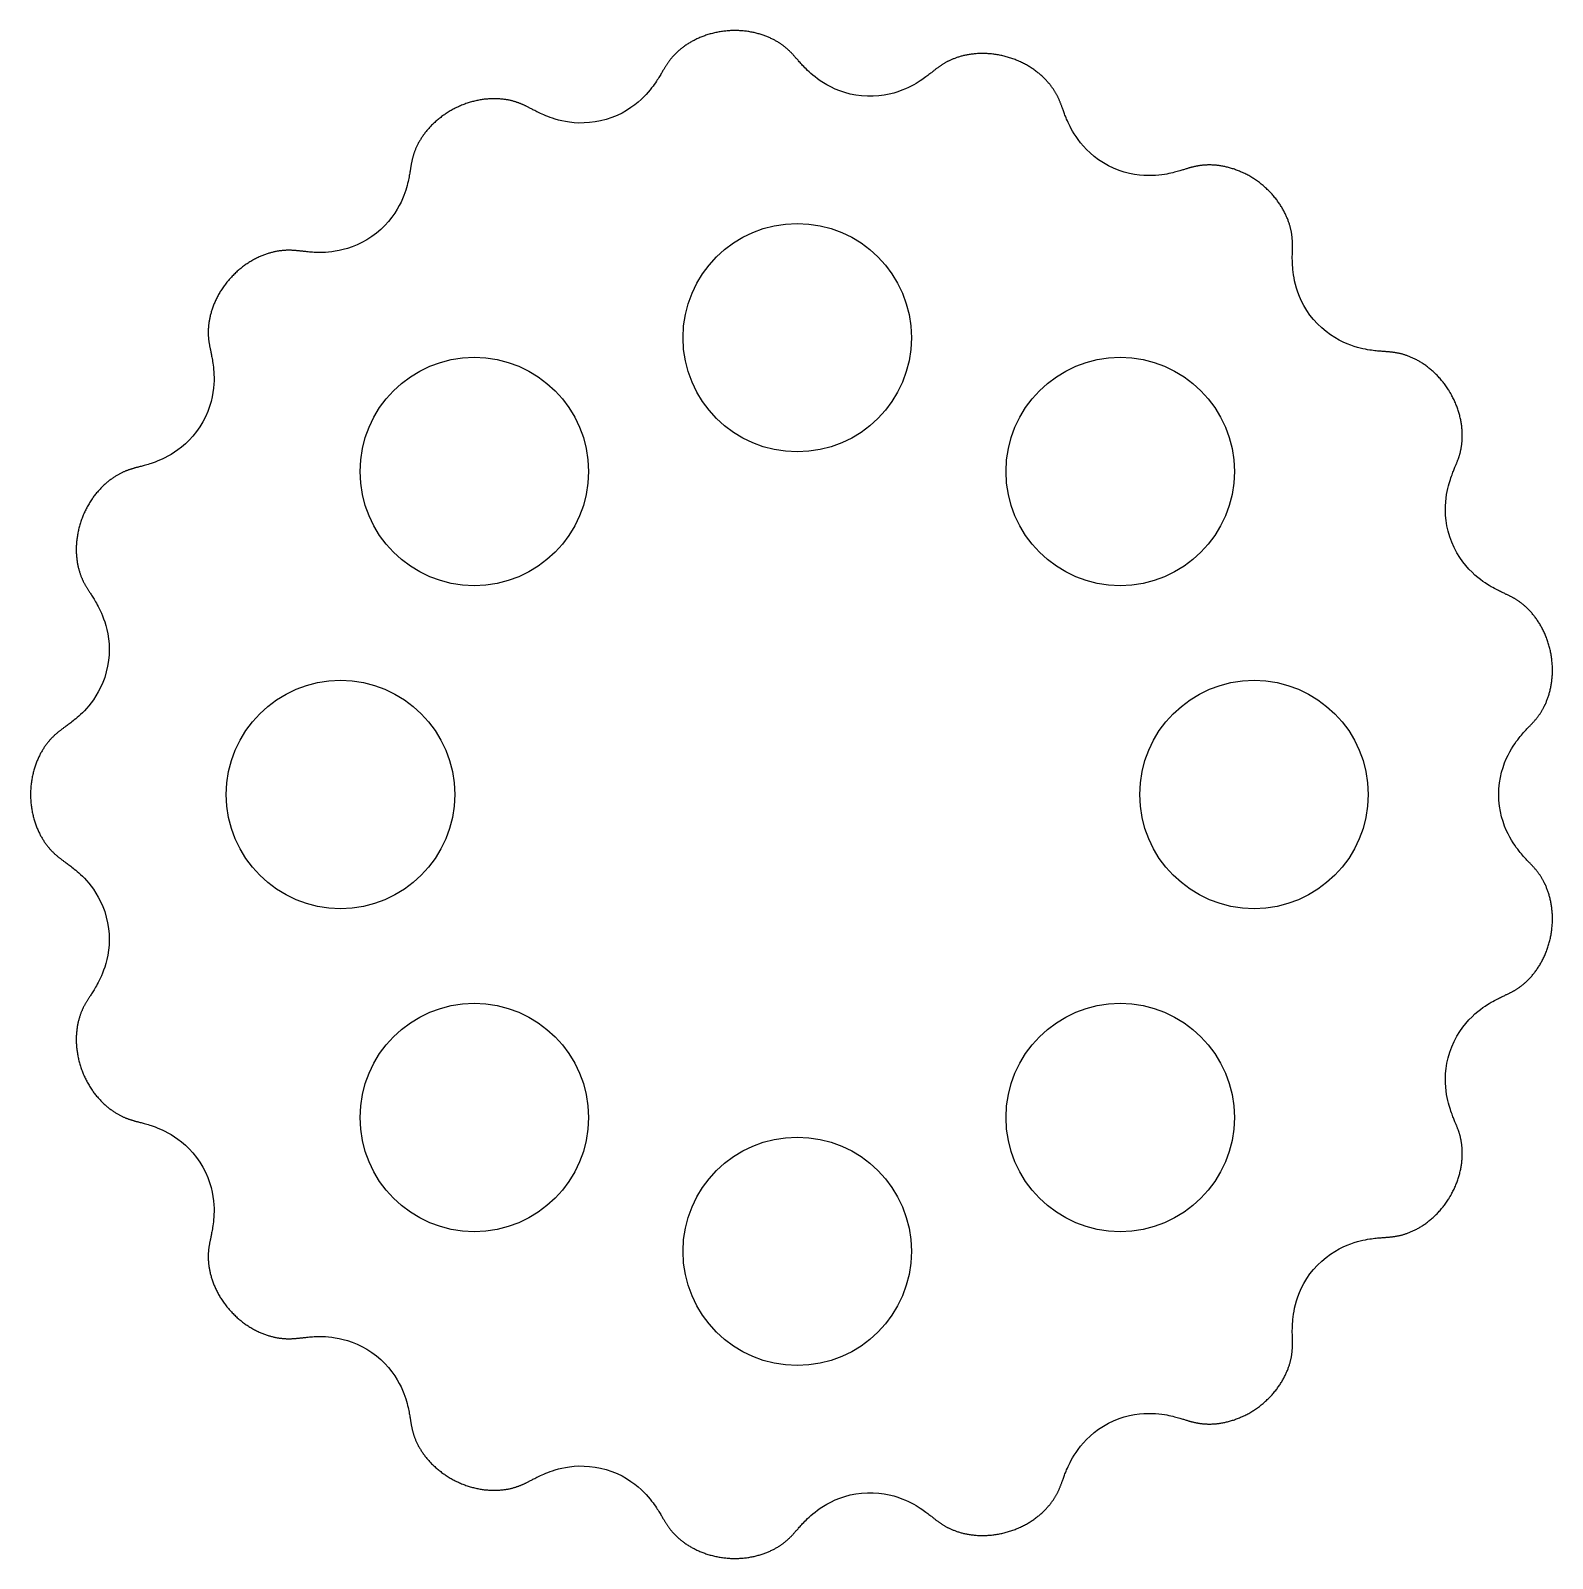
# Model space of a CAD drawing. Header units: metres. Extents: x -24.5 to 22.1, y -23.4 to 23.4.
import ezdxf

# ---------------------------------------------------------------- set-up
doc = ezdxf.new("R2010")
doc.units = ezdxf.units.M

msp = doc.modelspace()

# ---------------------------------------------------------------- linework, layer by layer
at = {"color": 5}
msp.add_lwpolyline([(20.5, 0), (20.506, 0.178), (20.523, 0.353), (20.552, 0.522), (20.588, 0.681), (20.632, 0.83), (20.681, 0.968), (20.733, 1.093), (20.787, 1.207), (20.841, 1.309), (20.893, 1.401), (20.944, 1.483), (20.993, 1.556), (21.039, 1.621), (21.083, 1.68), (21.124, 1.732), (21.162, 1.779), (21.198, 1.822), (21.231, 1.86), (21.261, 1.895), (21.29, 1.927), (21.316, 1.956), (21.341, 1.983), (21.364, 2.008), (21.386, 2.031), (21.406, 2.052), (21.425, 2.072), (21.443, 2.091), (21.461, 2.109), (21.477, 2.127), (21.492, 2.143), (21.507, 2.159), (21.521, 2.174), (21.535, 2.189), (21.548, 2.203), (21.561, 2.217), (21.574, 2.231), (21.586, 2.245), (21.598, 2.259), (21.61, 2.272), (21.621, 2.286), (21.633, 2.299), (21.644, 2.313), (21.656, 2.327), (21.667, 2.341), (21.678, 2.355), (21.689, 2.369), (21.7, 2.384), (21.711, 2.398), (21.722, 2.413), (21.733, 2.429), (21.744, 2.444), (21.756, 2.46), (21.767, 2.476), (21.778, 2.493), (21.789, 2.51), (21.8, 2.527), (21.811, 2.545), (21.822, 2.563), (21.833, 2.582), (21.844, 2.601), (21.855, 2.62), (21.866, 2.64), (21.876, 2.66), (21.887, 2.681), (21.898, 2.702), (21.909, 2.724), (21.919, 2.746), (21.93, 2.768), (21.94, 2.791), (21.95, 2.815), (21.96, 2.838), (21.97, 2.863), (21.98, 2.887), (21.99, 2.913), (21.999, 2.938), (22.008, 2.964), (22.017, 2.991), (22.026, 3.018), (22.035, 3.045), (22.043, 3.073), (22.051, 3.101), (22.059, 3.13), (22.067, 3.159), (22.074, 3.188), (22.081, 3.218), (22.088, 3.248), (22.094, 3.278), (22.1, 3.309), (22.106, 3.34), (22.112, 3.371), (22.117, 3.403), (22.121, 3.435), (22.126, 3.468), (22.13, 3.5), (22.133, 3.533), (22.137, 3.566), (22.139, 3.6), (22.142, 3.633), (22.144, 3.667), (22.145, 3.701), (22.146, 3.736), (22.147, 3.77), (22.147, 3.805), (22.147, 3.839), (22.147, 3.874), (22.145, 3.909), (22.144, 3.944), (22.142, 3.979), (22.14, 4.014), (22.137, 4.05), (22.133, 4.085), (22.13, 4.12), (22.125, 4.156), (22.121, 4.191), (22.115, 4.226), (22.11, 4.261), (22.104, 4.296), (22.097, 4.332), (22.09, 4.367), (22.083, 4.401), (22.075, 4.436), (22.067, 4.471), (22.058, 4.505), (22.049, 4.54), (22.04, 4.574), (22.03, 4.608), (22.019, 4.641), (22.008, 4.675), (21.997, 4.708), (21.986, 4.741), (21.974, 4.774), (21.962, 4.807), (21.949, 4.839), (21.936, 4.871), (21.923, 4.902), (21.909, 4.933), (21.895, 4.964), (21.881, 4.995), (21.866, 5.025), (21.851, 5.055), (21.836, 5.085), (21.821, 5.114), (21.805, 5.142), (21.789, 5.171), (21.773, 5.199), (21.756, 5.226), (21.74, 5.253), (21.723, 5.28), (21.706, 5.306), (21.689, 5.332), (21.672, 5.357), (21.654, 5.382), (21.637, 5.406), (21.619, 5.43), (21.601, 5.453), (21.584, 5.476), (21.566, 5.499), (21.548, 5.521), (21.53, 5.542), (21.512, 5.563), (21.494, 5.584), (21.476, 5.604), (21.457, 5.624), (21.439, 5.643), (21.421, 5.662), (21.403, 5.68), (21.385, 5.698), (21.368, 5.715), (21.35, 5.732), (21.332, 5.748), (21.314, 5.764), (21.297, 5.78), (21.279, 5.795), (21.262, 5.809), (21.245, 5.824), (21.228, 5.837), (21.211, 5.851), (21.194, 5.864), (21.177, 5.877), (21.16, 5.889), (21.144, 5.901), (21.128, 5.912), (21.111, 5.924), (21.095, 5.935), (21.079, 5.945), (21.064, 5.955), (21.048, 5.966), (21.032, 5.975), (21.016, 5.985), (21.001, 5.994), (20.985, 6.003), (20.97, 6.012), (20.954, 6.021), (20.939, 6.03), (20.923, 6.038), (20.908, 6.047), (20.892, 6.055), (20.876, 6.064), (20.859, 6.072), (20.843, 6.081), (20.826, 6.089), (20.808, 6.098), (20.79, 6.106), (20.771, 6.115), (20.752, 6.125), (20.732, 6.134), (20.711, 6.144), (20.689, 6.155), (20.665, 6.166), (20.641, 6.177), (20.614, 6.19), (20.586, 6.203), (20.556, 6.218), (20.524, 6.234), (20.489, 6.251), (20.452, 6.27), (20.411, 6.291), (20.368, 6.314), (20.32, 6.34), (20.268, 6.369), (20.212, 6.403), (20.152, 6.44), (20.086, 6.483), (20.015, 6.532), (19.939, 6.588), (19.858, 6.653), (19.772, 6.726), (19.682, 6.81), (19.589, 6.906), (19.494, 7.013), (19.399, 7.133), (19.306, 7.266), (19.217, 7.41), (19.136, 7.565), (19.064, 7.728), (19.002, 7.895), (18.952, 8.065), (18.915, 8.233), (18.889, 8.396), (18.874, 8.553), (18.868, 8.701), (18.869, 8.839), (18.877, 8.967), (18.889, 9.084), (18.905, 9.191), (18.923, 9.288), (18.941, 9.376), (18.961, 9.456), (18.98, 9.528), (19, 9.593), (19.018, 9.652), (19.036, 9.706), (19.053, 9.754), (19.07, 9.799), (19.085, 9.84), (19.099, 9.877), (19.113, 9.912), (19.126, 9.944), (19.138, 9.974), (19.149, 10.002), (19.16, 10.028), (19.17, 10.052), (19.18, 10.075), (19.189, 10.097), (19.197, 10.118), (19.206, 10.139), (19.213, 10.158), (19.221, 10.177), (19.228, 10.195), (19.235, 10.213), (19.242, 10.231), (19.248, 10.248), (19.255, 10.265), (19.261, 10.282), (19.267, 10.299), (19.273, 10.316), (19.278, 10.333), (19.284, 10.35), (19.289, 10.367), (19.295, 10.384), (19.3, 10.401), (19.305, 10.419), (19.31, 10.436), (19.315, 10.454), (19.32, 10.473), (19.325, 10.491), (19.329, 10.51), (19.334, 10.529), (19.338, 10.548), (19.342, 10.568), (19.346, 10.588), (19.35, 10.609), (19.354, 10.629), (19.357, 10.651), (19.361, 10.672), (19.364, 10.694), (19.367, 10.716), (19.37, 10.739), (19.373, 10.762), (19.375, 10.786), (19.377, 10.81), (19.379, 10.834), (19.381, 10.859), (19.382, 10.884), (19.383, 10.909), (19.384, 10.935), (19.385, 10.961), (19.385, 10.988), (19.385, 11.014), (19.385, 11.042), (19.384, 11.069), (19.383, 11.097), (19.382, 11.125), (19.38, 11.154), (19.378, 11.183), (19.375, 11.212), (19.372, 11.241), (19.369, 11.271), (19.365, 11.301), (19.361, 11.331), (19.357, 11.361), (19.352, 11.392), (19.347, 11.423), (19.341, 11.454), (19.335, 11.485), (19.328, 11.517), (19.321, 11.548), (19.313, 11.58), (19.305, 11.612), (19.297, 11.644), (19.288, 11.676), (19.279, 11.708), (19.269, 11.74), (19.259, 11.773), (19.248, 11.805), (19.237, 11.837), (19.225, 11.87), (19.213, 11.902), (19.2, 11.934), (19.187, 11.966), (19.174, 11.999), (19.16, 12.031), (19.145, 12.063), (19.13, 12.095), (19.115, 12.127), (19.099, 12.158), (19.083, 12.19), (19.067, 12.221), (19.05, 12.253), (19.032, 12.284), (19.014, 12.315), (18.996, 12.345), (18.977, 12.376), (18.958, 12.406), (18.939, 12.436), (18.919, 12.465), (18.899, 12.495), (18.878, 12.524), (18.858, 12.553), (18.837, 12.581), (18.815, 12.609), (18.793, 12.637), (18.771, 12.664), (18.749, 12.692), (18.726, 12.718), (18.703, 12.745), (18.68, 12.771), (18.657, 12.796), (18.633, 12.821), (18.609, 12.846), (18.585, 12.87), (18.561, 12.894), (18.537, 12.918), (18.512, 12.941), (18.488, 12.963), (18.463, 12.985), (18.438, 13.007), (18.413, 13.028), (18.388, 13.049), (18.363, 13.069), (18.338, 13.089), (18.313, 13.108), (18.287, 13.127), (18.262, 13.146), (18.237, 13.164), (18.212, 13.181), (18.186, 13.198), (18.161, 13.215), (18.136, 13.231), (18.111, 13.246), (18.086, 13.261), (18.061, 13.276), (18.037, 13.29), (18.012, 13.304), (17.987, 13.317), (17.963, 13.33), (17.939, 13.342), (17.915, 13.354), (17.891, 13.365), (17.868, 13.376), (17.844, 13.387), (17.821, 13.397), (17.798, 13.407), (17.775, 13.416), (17.753, 13.425), (17.73, 13.434), (17.708, 13.442), (17.687, 13.45), (17.665, 13.457), (17.644, 13.464), (17.623, 13.471), (17.602, 13.478), (17.582, 13.484), (17.561, 13.49), (17.541, 13.495), (17.522, 13.5), (17.502, 13.505), (17.483, 13.51), (17.464, 13.515), (17.445, 13.519), (17.427, 13.523), (17.408, 13.526), (17.39, 13.53), (17.372, 13.533), (17.354, 13.536), (17.336, 13.539), (17.319, 13.542), (17.301, 13.545), (17.283, 13.547), (17.266, 13.55), (17.248, 13.552), (17.23, 13.554), (17.212, 13.556), (17.194, 13.558), (17.175, 13.56), (17.157, 13.562), (17.137, 13.564), (17.117, 13.565), (17.097, 13.567), (17.076, 13.569), (17.054, 13.57), (17.031, 13.572), (17.007, 13.574), (16.981, 13.575), (16.954, 13.577), (16.926, 13.579), (16.895, 13.582), (16.863, 13.584), (16.827, 13.587), (16.79, 13.591), (16.749, 13.595), (16.704, 13.599), (16.656, 13.605), (16.603, 13.612), (16.546, 13.62), (16.483, 13.63), (16.414, 13.643), (16.339, 13.658), (16.257, 13.678), (16.168, 13.701), (16.071, 13.731), (15.966, 13.766), (15.853, 13.81), (15.733, 13.863), (15.607, 13.926), (15.476, 14.001), (15.342, 14.088), (15.207, 14.188), (15.074, 14.3), (14.946, 14.423), (14.826, 14.555), (14.716, 14.694), (14.617, 14.837), (14.531, 14.981), (14.458, 15.122), (14.396, 15.259), (14.345, 15.39), (14.304, 15.514), (14.271, 15.63), (14.246, 15.737), (14.226, 15.836), (14.211, 15.926), (14.199, 16.009), (14.191, 16.085), (14.185, 16.154), (14.181, 16.218), (14.178, 16.275), (14.176, 16.328), (14.175, 16.377), (14.174, 16.421), (14.174, 16.462), (14.174, 16.5), (14.175, 16.535), (14.175, 16.568), (14.176, 16.598), (14.176, 16.627), (14.177, 16.654), (14.177, 16.679), (14.178, 16.703), (14.178, 16.726), (14.179, 16.748), (14.179, 16.769), (14.179, 16.79), (14.179, 16.81), (14.179, 16.829), (14.179, 16.848), (14.179, 16.866), (14.179, 16.885), (14.178, 16.903), (14.178, 16.921), (14.177, 16.939), (14.177, 16.956), (14.176, 16.974), (14.175, 16.992), (14.173, 17.01), (14.172, 17.028), (14.171, 17.046), (14.169, 17.064), (14.167, 17.083), (14.165, 17.101), (14.163, 17.12), (14.16, 17.139), (14.158, 17.159), (14.155, 17.178), (14.152, 17.198), (14.148, 17.218), (14.144, 17.239), (14.141, 17.259), (14.136, 17.28), (14.132, 17.302), (14.127, 17.323), (14.122, 17.345), (14.116, 17.367), (14.11, 17.39), (14.104, 17.412), (14.098, 17.435), (14.091, 17.459), (14.084, 17.482), (14.076, 17.506), (14.068, 17.53), (14.06, 17.554), (14.051, 17.579), (14.042, 17.604), (14.032, 17.629), (14.022, 17.654), (14.011, 17.679), (14, 17.705), (13.989, 17.731), (13.977, 17.757), (13.965, 17.783), (13.952, 17.809), (13.939, 17.835), (13.925, 17.862), (13.911, 17.888), (13.897, 17.915), (13.882, 17.942), (13.866, 17.969), (13.85, 17.995), (13.834, 18.022), (13.817, 18.049), (13.799, 18.076), (13.781, 18.103), (13.763, 18.13), (13.744, 18.157), (13.725, 18.183), (13.705, 18.21), (13.685, 18.237), (13.664, 18.263), (13.643, 18.29), (13.621, 18.316), (13.599, 18.342), (13.577, 18.368), (13.554, 18.394), (13.531, 18.419), (13.507, 18.445), (13.483, 18.47), (13.458, 18.495), (13.433, 18.52), (13.408, 18.544), (13.382, 18.569), (13.356, 18.592), (13.33, 18.616), (13.303, 18.64), (13.276, 18.663), (13.248, 18.685), (13.221, 18.708), (13.193, 18.73), (13.164, 18.752), (13.136, 18.773), (13.107, 18.794), (13.078, 18.814), (13.049, 18.835), (13.019, 18.854), (12.989, 18.874), (12.959, 18.893), (12.929, 18.911), (12.899, 18.93), (12.868, 18.947), (12.838, 18.965), (12.807, 18.981), (12.776, 18.998), (12.745, 19.014), (12.714, 19.029), (12.683, 19.044), (12.652, 19.059), (12.621, 19.073), (12.59, 19.087), (12.559, 19.1), (12.527, 19.113), (12.496, 19.125), (12.465, 19.137), (12.434, 19.148), (12.403, 19.159), (12.372, 19.169), (12.341, 19.179), (12.311, 19.189), (12.28, 19.198), (12.25, 19.206), (12.22, 19.214), (12.19, 19.222), (12.16, 19.229), (12.13, 19.236), (12.101, 19.243), (12.071, 19.249), (12.042, 19.254), (12.014, 19.259), (11.985, 19.264), (11.957, 19.268), (11.929, 19.272), (11.901, 19.276), (11.874, 19.279), (11.847, 19.282), (11.82, 19.284), (11.794, 19.287), (11.768, 19.288), (11.742, 19.29), (11.716, 19.291), (11.691, 19.292), (11.667, 19.293), (11.642, 19.293), (11.618, 19.293), (11.595, 19.293), (11.572, 19.292), (11.549, 19.291), (11.526, 19.29), (11.504, 19.289), (11.482, 19.288), (11.461, 19.286), (11.44, 19.284), (11.419, 19.282), (11.399, 19.28), (11.379, 19.278), (11.359, 19.275), (11.34, 19.273), (11.321, 19.27), (11.302, 19.267), (11.283, 19.264), (11.265, 19.26), (11.247, 19.257), (11.229, 19.253), (11.211, 19.25), (11.194, 19.246), (11.176, 19.242), (11.159, 19.238), (11.142, 19.234), (11.124, 19.23), (11.107, 19.225), (11.089, 19.221), (11.072, 19.216), (11.054, 19.211), (11.036, 19.206), (11.017, 19.201), (10.998, 19.195), (10.979, 19.19), (10.959, 19.184), (10.938, 19.177), (10.916, 19.171), (10.893, 19.164), (10.869, 19.156), (10.843, 19.148), (10.816, 19.14), (10.788, 19.131), (10.757, 19.122), (10.723, 19.112), (10.688, 19.102), (10.649, 19.091), (10.606, 19.079), (10.56, 19.067), (10.51, 19.055), (10.454, 19.042), (10.394, 19.029), (10.326, 19.015), (10.253, 19.003), (10.171, 18.991), (10.081, 18.98), (9.982, 18.972), (9.874, 18.966), (9.756, 18.965), (9.627, 18.97), (9.489, 18.981), (9.341, 19.001), (9.186, 19.032), (9.025, 19.073), (8.862, 19.127), (8.697, 19.193), (8.537, 19.27), (8.382, 19.358), (8.236, 19.453), (8.101, 19.555), (7.978, 19.66), (7.868, 19.766), (7.77, 19.87), (7.685, 19.972), (7.61, 20.069), (7.545, 20.161), (7.489, 20.247), (7.441, 20.328), (7.399, 20.402), (7.362, 20.471), (7.331, 20.535), (7.303, 20.593), (7.279, 20.647), (7.257, 20.697), (7.238, 20.742), (7.221, 20.784), (7.206, 20.823), (7.192, 20.859), (7.18, 20.893), (7.168, 20.924), (7.157, 20.953), (7.147, 20.98), (7.138, 21.006), (7.129, 21.03), (7.121, 21.053), (7.113, 21.075), (7.105, 21.095), (7.098, 21.115), (7.091, 21.135), (7.083, 21.153), (7.076, 21.172), (7.07, 21.189), (7.063, 21.207), (7.056, 21.224), (7.049, 21.24), (7.042, 21.257), (7.035, 21.274), (7.028, 21.29), (7.021, 21.306), (7.013, 21.322), (7.006, 21.339), (6.998, 21.355), (6.99, 21.371), (6.982, 21.388), (6.974, 21.404), (6.965, 21.421), (6.956, 21.438), (6.947, 21.455), (6.938, 21.472), (6.928, 21.489), (6.918, 21.506), (6.908, 21.524), (6.897, 21.541), (6.886, 21.559), (6.875, 21.577), (6.863, 21.595), (6.85, 21.614), (6.838, 21.632), (6.825, 21.651), (6.811, 21.669), (6.798, 21.688), (6.783, 21.707), (6.769, 21.727), (6.753, 21.746), (6.738, 21.765), (6.722, 21.785), (6.705, 21.804), (6.688, 21.824), (6.671, 21.844), (6.653, 21.864), (6.635, 21.884), (6.616, 21.903), (6.596, 21.923), (6.577, 21.943), (6.556, 21.963), (6.536, 21.983), (6.514, 22.003), (6.493, 22.023), (6.47, 22.043), (6.448, 22.062), (6.425, 22.082), (6.401, 22.101), (6.377, 22.121), (6.352, 22.14), (6.327, 22.159), (6.302, 22.178), (6.276, 22.197), (6.25, 22.216), (6.223, 22.234), (6.196, 22.252), (6.168, 22.27), (6.14, 22.288), (6.112, 22.306), (6.083, 22.323), (6.054, 22.34), (6.024, 22.357), (5.995, 22.373), (5.964, 22.39), (5.934, 22.405), (5.903, 22.421), (5.872, 22.436), (5.84, 22.451), (5.808, 22.466), (5.776, 22.48), (5.744, 22.494), (5.711, 22.507), (5.678, 22.52), (5.645, 22.533), (5.612, 22.545), (5.578, 22.557), (5.544, 22.568), (5.51, 22.579), (5.476, 22.59), (5.442, 22.6), (5.408, 22.609), (5.373, 22.619), (5.339, 22.627), (5.304, 22.636), (5.269, 22.644), (5.235, 22.651), (5.2, 22.658), (5.165, 22.665), (5.13, 22.671), (5.095, 22.676), (5.061, 22.682), (5.026, 22.686), (4.991, 22.691), (4.957, 22.694), (4.922, 22.698), (4.888, 22.701), (4.853, 22.703), (4.819, 22.705), (4.785, 22.707), (4.751, 22.708), (4.718, 22.709), (4.684, 22.709), (4.651, 22.709), (4.618, 22.708), (4.585, 22.707), (4.552, 22.706), (4.52, 22.704), (4.488, 22.702), (4.456, 22.699), (4.424, 22.696), (4.393, 22.693), (4.362, 22.69), (4.332, 22.686), (4.301, 22.681), (4.272, 22.677), (4.242, 22.672), (4.213, 22.667), (4.184, 22.661), (4.156, 22.655), (4.128, 22.649), (4.1, 22.643), (4.073, 22.636), (4.046, 22.629), (4.02, 22.622), (3.994, 22.615), (3.968, 22.608), (3.943, 22.6), (3.919, 22.592), (3.895, 22.584), (3.871, 22.576), (3.847, 22.567), (3.825, 22.559), (3.802, 22.55), (3.78, 22.542), (3.759, 22.533), (3.737, 22.524), (3.717, 22.515), (3.696, 22.506), (3.676, 22.497), (3.657, 22.487), (3.638, 22.478), (3.619, 22.469), (3.601, 22.459), (3.583, 22.45), (3.566, 22.44), (3.548, 22.431), (3.531, 22.421), (3.515, 22.412), (3.499, 22.402), (3.483, 22.393), (3.467, 22.383), (3.452, 22.373), (3.436, 22.363), (3.421, 22.354), (3.406, 22.344), (3.392, 22.334), (3.377, 22.324), (3.362, 22.313), (3.348, 22.303), (3.333, 22.293), (3.318, 22.282), (3.304, 22.271), (3.289, 22.26), (3.273, 22.248), (3.258, 22.236), (3.242, 22.224), (3.225, 22.211), (3.208, 22.198), (3.19, 22.184), (3.172, 22.169), (3.152, 22.154), (3.132, 22.138), (3.11, 22.12), (3.086, 22.102), (3.061, 22.083), (3.034, 22.062), (3.005, 22.039), (2.974, 22.015), (2.939, 21.99), (2.901, 21.962), (2.86, 21.933), (2.814, 21.901), (2.763, 21.868), (2.707, 21.832), (2.644, 21.794), (2.574, 21.753), (2.496, 21.711), (2.409, 21.668), (2.313, 21.624), (2.205, 21.58), (2.087, 21.537), (1.956, 21.497), (1.814, 21.461), (1.661, 21.432), (1.498, 21.41), (1.327, 21.399), (1.151, 21.398), (0.973, 21.409), (0.797, 21.432), (0.624, 21.467), (0.46, 21.511), (0.305, 21.562), (0.161, 21.62), (0.029, 21.682), (-0.09, 21.745), (-0.197, 21.809), (-0.294, 21.872), (-0.379, 21.933), (-0.456, 21.991), (-0.524, 22.046), (-0.584, 22.098), (-0.638, 22.147), (-0.686, 22.192), (-0.729, 22.234), (-0.768, 22.273), (-0.803, 22.309), (-0.835, 22.343), (-0.864, 22.374), (-0.89, 22.403), (-0.915, 22.43), (-0.937, 22.456), (-0.958, 22.479), (-0.977, 22.501), (-0.996, 22.522), (-1.013, 22.542), (-1.029, 22.56), (-1.044, 22.578), (-1.059, 22.595), (-1.074, 22.611), (-1.087, 22.627), (-1.101, 22.642), (-1.114, 22.656), (-1.127, 22.67), (-1.139, 22.684), (-1.152, 22.698), (-1.165, 22.711), (-1.177, 22.724), (-1.189, 22.737), (-1.202, 22.749), (-1.215, 22.762), (-1.227, 22.774), (-1.24, 22.787), (-1.253, 22.799), (-1.266, 22.812), (-1.28, 22.824), (-1.293, 22.836), (-1.307, 22.849), (-1.322, 22.861), (-1.336, 22.874), (-1.351, 22.886), (-1.366, 22.899), (-1.382, 22.911), (-1.398, 22.924), (-1.414, 22.936), (-1.431, 22.949), (-1.448, 22.962), (-1.465, 22.974), (-1.483, 22.987), (-1.501, 23), (-1.52, 23.012), (-1.539, 23.025), (-1.559, 23.038), (-1.579, 23.05), (-1.6, 23.063), (-1.621, 23.075), (-1.642, 23.088), (-1.664, 23.1), (-1.686, 23.113), (-1.709, 23.125), (-1.733, 23.137), (-1.756, 23.149), (-1.78, 23.161), (-1.805, 23.173), (-1.83, 23.184), (-1.856, 23.196), (-1.882, 23.207), (-1.908, 23.218), (-1.935, 23.229), (-1.962, 23.24), (-1.99, 23.25), (-2.018, 23.26), (-2.047, 23.27), (-2.076, 23.28), (-2.105, 23.29), (-2.135, 23.299), (-2.165, 23.308), (-2.196, 23.316), (-2.226, 23.325), (-2.258, 23.333), (-2.289, 23.34), (-2.321, 23.348), (-2.353, 23.354), (-2.386, 23.361), (-2.418, 23.367), (-2.451, 23.373), (-2.485, 23.379), (-2.518, 23.384), (-2.552, 23.388), (-2.586, 23.393), (-2.62, 23.396), (-2.655, 23.4), (-2.689, 23.403), (-2.724, 23.405), (-2.759, 23.408), (-2.794, 23.409), (-2.829, 23.41), (-2.864, 23.411), (-2.9, 23.412), (-2.935, 23.412), (-2.971, 23.411), (-3.006, 23.41), (-3.042, 23.409), (-3.077, 23.407), (-3.113, 23.404), (-3.148, 23.402), (-3.184, 23.398), (-3.219, 23.395), (-3.255, 23.39), (-3.29, 23.386), (-3.325, 23.381), (-3.361, 23.375), (-3.396, 23.369), (-3.43, 23.363), (-3.465, 23.356), (-3.5, 23.349), (-3.534, 23.341), (-3.568, 23.333), (-3.602, 23.325), (-3.636, 23.316), (-3.669, 23.307), (-3.703, 23.297), (-3.736, 23.287), (-3.768, 23.276), (-3.801, 23.266), (-3.833, 23.255), (-3.864, 23.243), (-3.896, 23.231), (-3.927, 23.219), (-3.958, 23.207), (-3.988, 23.194), (-4.018, 23.181), (-4.048, 23.168), (-4.077, 23.154), (-4.106, 23.141), (-4.134, 23.127), (-4.162, 23.112), (-4.19, 23.098), (-4.217, 23.083), (-4.244, 23.068), (-4.27, 23.053), (-4.296, 23.038), (-4.321, 23.023), (-4.346, 23.007), (-4.371, 22.992), (-4.395, 22.976), (-4.418, 22.96), (-4.441, 22.944), (-4.464, 22.928), (-4.486, 22.912), (-4.508, 22.896), (-4.529, 22.88), (-4.55, 22.863), (-4.57, 22.847), (-4.59, 22.831), (-4.609, 22.815), (-4.628, 22.798), (-4.646, 22.782), (-4.664, 22.766), (-4.682, 22.75), (-4.699, 22.734), (-4.715, 22.718), (-4.731, 22.702), (-4.747, 22.686), (-4.762, 22.67), (-4.777, 22.655), (-4.792, 22.639), (-4.806, 22.624), (-4.82, 22.608), (-4.833, 22.593), (-4.846, 22.578), (-4.859, 22.563), (-4.871, 22.548), (-4.883, 22.533), (-4.895, 22.518), (-4.906, 22.503), (-4.918, 22.489), (-4.929, 22.474), (-4.939, 22.459), (-4.95, 22.445), (-4.96, 22.43), (-4.97, 22.415), (-4.98, 22.401), (-4.99, 22.386), (-5, 22.371), (-5.01, 22.356), (-5.02, 22.341), (-5.03, 22.325), (-5.04, 22.309), (-5.05, 22.293), (-5.06, 22.277), (-5.071, 22.26), (-5.081, 22.242), (-5.092, 22.223), (-5.104, 22.204), (-5.116, 22.184), (-5.128, 22.163), (-5.141, 22.141), (-5.155, 22.117), (-5.17, 22.092), (-5.186, 22.065), (-5.203, 22.036), (-5.222, 22.006), (-5.243, 21.972), (-5.265, 21.937), (-5.29, 21.898), (-5.317, 21.856), (-5.348, 21.811), (-5.382, 21.762), (-5.42, 21.709), (-5.464, 21.652), (-5.513, 21.591), (-5.569, 21.524), (-5.632, 21.454), (-5.704, 21.379), (-5.786, 21.3), (-5.879, 21.218), (-5.983, 21.133), (-6.099, 21.049), (-6.229, 20.965), (-6.37, 20.885), (-6.523, 20.811), (-6.685, 20.744), (-6.853, 20.688), (-7.026, 20.643), (-7.199, 20.61), (-7.37, 20.589), (-7.535, 20.579), (-7.692, 20.578), (-7.839, 20.587), (-7.976, 20.601), (-8.102, 20.621), (-8.217, 20.644), (-8.321, 20.67), (-8.416, 20.696), (-8.501, 20.723), (-8.578, 20.75), (-8.647, 20.776), (-8.71, 20.801), (-8.767, 20.825), (-8.818, 20.848), (-8.865, 20.869), (-8.908, 20.889), (-8.947, 20.908), (-8.983, 20.926), (-9.016, 20.943), (-9.046, 20.958), (-9.075, 20.973), (-9.101, 20.987), (-9.126, 21), (-9.15, 21.012), (-9.172, 21.024), (-9.193, 21.035), (-9.213, 21.045), (-9.232, 21.055), (-9.251, 21.065), (-9.269, 21.074), (-9.287, 21.083), (-9.304, 21.092), (-9.321, 21.1), (-9.337, 21.108), (-9.354, 21.116), (-9.37, 21.124), (-9.386, 21.131), (-9.402, 21.138), (-9.419, 21.146), (-9.435, 21.153), (-9.452, 21.16), (-9.468, 21.167), (-9.485, 21.173), (-9.502, 21.18), (-9.519, 21.187), (-9.536, 21.193), (-9.554, 21.2), (-9.572, 21.206), (-9.59, 21.212), (-9.609, 21.219), (-9.628, 21.225), (-9.647, 21.231), (-9.667, 21.237), (-9.687, 21.242), (-9.707, 21.248), (-9.728, 21.254), (-9.749, 21.259), (-9.771, 21.264), (-9.793, 21.269), (-9.815, 21.274), (-9.838, 21.279), (-9.861, 21.284), (-9.885, 21.288), (-9.909, 21.292), (-9.933, 21.296), (-9.958, 21.3), (-9.983, 21.303), (-10.009, 21.306), (-10.035, 21.309), (-10.061, 21.312), (-10.088, 21.314), (-10.115, 21.317), (-10.143, 21.318), (-10.171, 21.32), (-10.199, 21.321), (-10.228, 21.322), (-10.256, 21.323), (-10.286, 21.323), (-10.315, 21.323), (-10.345, 21.322), (-10.375, 21.321), (-10.406, 21.32), (-10.437, 21.318), (-10.468, 21.316), (-10.499, 21.314), (-10.53, 21.311), (-10.562, 21.307), (-10.594, 21.304), (-10.626, 21.299), (-10.658, 21.295), (-10.691, 21.29), (-10.723, 21.284), (-10.756, 21.278), (-10.789, 21.272), (-10.822, 21.265), (-10.855, 21.258), (-10.888, 21.25), (-10.921, 21.242), (-10.955, 21.233), (-10.988, 21.224), (-11.021, 21.215), (-11.055, 21.205), (-11.088, 21.194), (-11.121, 21.183), (-11.155, 21.172), (-11.188, 21.16), (-11.221, 21.147), (-11.254, 21.135), (-11.287, 21.121), (-11.32, 21.108), (-11.352, 21.094), (-11.385, 21.079), (-11.417, 21.064), (-11.449, 21.049), (-11.481, 21.033), (-11.513, 21.017), (-11.545, 21), (-11.576, 20.983), (-11.607, 20.966), (-11.638, 20.948), (-11.669, 20.93), (-11.699, 20.912), (-11.729, 20.893), (-11.759, 20.874), (-11.788, 20.854), (-11.817, 20.834), (-11.846, 20.814), (-11.874, 20.794), (-11.902, 20.773), (-11.929, 20.752), (-11.957, 20.731), (-11.983, 20.71), (-12.01, 20.688), (-12.036, 20.666), (-12.061, 20.644), (-12.087, 20.622), (-12.111, 20.599), (-12.136, 20.577), (-12.159, 20.554), (-12.183, 20.531), (-12.206, 20.508), (-12.228, 20.485), (-12.25, 20.462), (-12.272, 20.438), (-12.293, 20.415), (-12.314, 20.391), (-12.334, 20.368), (-12.353, 20.344), (-12.373, 20.321), (-12.391, 20.297), (-12.41, 20.274), (-12.427, 20.25), (-12.445, 20.227), (-12.461, 20.204), (-12.478, 20.18), (-12.494, 20.157), (-12.509, 20.134), (-12.524, 20.111), (-12.538, 20.088), (-12.552, 20.065), (-12.566, 20.042), (-12.579, 20.02), (-12.592, 19.998), (-12.604, 19.976), (-12.616, 19.954), (-12.627, 19.932), (-12.638, 19.91), (-12.649, 19.889), (-12.659, 19.868), (-12.669, 19.847), (-12.678, 19.826), (-12.687, 19.805), (-12.696, 19.785), (-12.704, 19.765), (-12.712, 19.745), (-12.72, 19.726), (-12.727, 19.706), (-12.734, 19.687), (-12.741, 19.668), (-12.747, 19.65), (-12.754, 19.631), (-12.759, 19.613), (-12.765, 19.595), (-12.771, 19.577), (-12.776, 19.559), (-12.781, 19.541), (-12.785, 19.524), (-12.79, 19.506), (-12.794, 19.489), (-12.799, 19.472), (-12.803, 19.454), (-12.807, 19.437), (-12.811, 19.419), (-12.814, 19.402), (-12.818, 19.384), (-12.822, 19.366), (-12.825, 19.348), (-12.829, 19.329), (-12.832, 19.31), (-12.836, 19.291), (-12.839, 19.27), (-12.843, 19.249), (-12.847, 19.228), (-12.851, 19.205), (-12.855, 19.181), (-12.859, 19.156), (-12.863, 19.129), (-12.868, 19.101), (-12.873, 19.07), (-12.879, 19.038), (-12.885, 19.003), (-12.892, 18.965), (-12.899, 18.925), (-12.908, 18.881), (-12.918, 18.833), (-12.93, 18.781), (-12.944, 18.724), (-12.96, 18.662), (-12.979, 18.594), (-13.002, 18.521), (-13.029, 18.44), (-13.061, 18.353), (-13.099, 18.259), (-13.145, 18.157), (-13.2, 18.049), (-13.264, 17.934), (-13.339, 17.814), (-13.427, 17.69), (-13.527, 17.564), (-13.639, 17.44), (-13.764, 17.318), (-13.899, 17.203), (-14.042, 17.096), (-14.19, 17), (-14.342, 16.915), (-14.492, 16.843), (-14.64, 16.784), (-14.782, 16.736), (-14.917, 16.698), (-15.043, 16.669), (-15.161, 16.647), (-15.269, 16.632), (-15.369, 16.622), (-15.46, 16.615), (-15.543, 16.612), (-15.619, 16.61), (-15.688, 16.611), (-15.751, 16.612), (-15.809, 16.615), (-15.861, 16.618), (-15.909, 16.621), (-15.953, 16.625), (-15.994, 16.628), (-16.032, 16.632), (-16.066, 16.636), (-16.099, 16.639), (-16.129, 16.642), (-16.157, 16.646), (-16.184, 16.649), (-16.209, 16.652), (-16.233, 16.654), (-16.256, 16.657), (-16.277, 16.659), (-16.298, 16.661), (-16.319, 16.664), (-16.338, 16.665), (-16.358, 16.667), (-16.376, 16.669), (-16.395, 16.671), (-16.413, 16.672), (-16.431, 16.673), (-16.449, 16.674), (-16.467, 16.675), (-16.485, 16.676), (-16.503, 16.677), (-16.52, 16.678), (-16.538, 16.678), (-16.556, 16.679), (-16.575, 16.679), (-16.593, 16.679), (-16.611, 16.679), (-16.63, 16.678), (-16.649, 16.678), (-16.669, 16.677), (-16.688, 16.676), (-16.708, 16.675), (-16.728, 16.674), (-16.748, 16.672), (-16.769, 16.67), (-16.79, 16.668), (-16.811, 16.666), (-16.833, 16.663), (-16.855, 16.661), (-16.877, 16.657), (-16.9, 16.654), (-16.923, 16.65), (-16.946, 16.646), (-16.969, 16.642), (-16.993, 16.637), (-17.017, 16.632), (-17.042, 16.627), (-17.066, 16.621), (-17.091, 16.615), (-17.117, 16.608), (-17.142, 16.601), (-17.168, 16.594), (-17.194, 16.586), (-17.22, 16.578), (-17.247, 16.57), (-17.274, 16.561), (-17.3, 16.551), (-17.328, 16.541), (-17.355, 16.531), (-17.382, 16.52), (-17.41, 16.509), (-17.438, 16.497), (-17.466, 16.485), (-17.494, 16.473), (-17.522, 16.46), (-17.55, 16.446), (-17.578, 16.432), (-17.607, 16.418), (-17.635, 16.403), (-17.664, 16.388), (-17.692, 16.372), (-17.72, 16.355), (-17.749, 16.339), (-17.777, 16.321), (-17.806, 16.304), (-17.834, 16.285), (-17.862, 16.267), (-17.89, 16.248), (-17.918, 16.228), (-17.946, 16.208), (-17.974, 16.188), (-18.002, 16.167), (-18.029, 16.146), (-18.057, 16.124), (-18.084, 16.102), (-18.111, 16.079), (-18.137, 16.056), (-18.164, 16.033), (-18.19, 16.009), (-18.216, 15.985), (-18.242, 15.96), (-18.267, 15.935), (-18.292, 15.91), (-18.317, 15.885), (-18.342, 15.859), (-18.366, 15.833), (-18.39, 15.806), (-18.413, 15.779), (-18.437, 15.752), (-18.459, 15.725), (-18.482, 15.697), (-18.504, 15.669), (-18.526, 15.641), (-18.547, 15.613), (-18.568, 15.584), (-18.588, 15.556), (-18.608, 15.527), (-18.628, 15.498), (-18.647, 15.469), (-18.666, 15.439), (-18.684, 15.41), (-18.702, 15.38), (-18.719, 15.351), (-18.736, 15.321), (-18.752, 15.291), (-18.768, 15.261), (-18.784, 15.231), (-18.799, 15.202), (-18.813, 15.172), (-18.828, 15.142), (-18.841, 15.112), (-18.854, 15.082), (-18.867, 15.052), (-18.879, 15.023), (-18.891, 14.993), (-18.902, 14.964), (-18.913, 14.934), (-18.924, 14.905), (-18.934, 14.876), (-18.943, 14.847), (-18.952, 14.818), (-18.961, 14.79), (-18.969, 14.762), (-18.977, 14.733), (-18.984, 14.705), (-18.991, 14.678), (-18.998, 14.65), (-19.004, 14.623), (-19.009, 14.596), (-19.015, 14.569), (-19.02, 14.543), (-19.024, 14.517), (-19.028, 14.491), (-19.032, 14.466), (-19.036, 14.441), (-19.039, 14.416), (-19.042, 14.391), (-19.044, 14.367), (-19.046, 14.343), (-19.048, 14.32), (-19.05, 14.297), (-19.051, 14.274), (-19.052, 14.251), (-19.053, 14.229), (-19.054, 14.207), (-19.054, 14.186), (-19.054, 14.165), (-19.054, 14.144), (-19.054, 14.124), (-19.053, 14.103), (-19.053, 14.084), (-19.052, 14.064), (-19.051, 14.045), (-19.049, 14.026), (-19.048, 14.007), (-19.046, 13.989), (-19.045, 13.97), (-19.043, 13.952), (-19.041, 13.934), (-19.039, 13.916), (-19.036, 13.899), (-19.034, 13.881), (-19.032, 13.863), (-19.029, 13.846), (-19.026, 13.828), (-19.023, 13.81), (-19.02, 13.792), (-19.017, 13.774), (-19.013, 13.755), (-19.01, 13.736), (-19.006, 13.717), (-19.002, 13.697), (-18.998, 13.676), (-18.994, 13.655), (-18.989, 13.632), (-18.984, 13.609), (-18.979, 13.584), (-18.974, 13.558), (-18.968, 13.53), (-18.962, 13.501), (-18.955, 13.469), (-18.949, 13.435), (-18.941, 13.398), (-18.934, 13.358), (-18.926, 13.315), (-18.919, 13.267), (-18.911, 13.216), (-18.903, 13.159), (-18.896, 13.097), (-18.889, 13.028), (-18.883, 12.953), (-18.879, 12.871), (-18.877, 12.78), (-18.877, 12.68), (-18.882, 12.571), (-18.893, 12.452), (-18.909, 12.324), (-18.934, 12.187), (-18.968, 12.042), (-19.013, 11.89), (-19.07, 11.733), (-19.14, 11.575), (-19.221, 11.418), (-19.314, 11.265), (-19.416, 11.12), (-19.525, 10.984), (-19.639, 10.859), (-19.754, 10.748), (-19.87, 10.648), (-19.983, 10.562), (-20.091, 10.486), (-20.195, 10.422), (-20.292, 10.366), (-20.383, 10.319), (-20.467, 10.278), (-20.545, 10.244), (-20.616, 10.214), (-20.682, 10.189), (-20.743, 10.167), (-20.798, 10.148), (-20.849, 10.131), (-20.896, 10.116), (-20.94, 10.103), (-20.979, 10.092), (-21.016, 10.081), (-21.051, 10.072), (-21.083, 10.063), (-21.112, 10.055), (-21.14, 10.048), (-21.167, 10.041), (-21.191, 10.035), (-21.215, 10.028), (-21.237, 10.022), (-21.259, 10.017), (-21.279, 10.011), (-21.299, 10.006), (-21.319, 10), (-21.337, 9.995), (-21.355, 9.99), (-21.373, 9.985), (-21.391, 9.979), (-21.408, 9.974), (-21.425, 9.969), (-21.442, 9.963), (-21.459, 9.958), (-21.476, 9.952), (-21.493, 9.946), (-21.51, 9.94), (-21.527, 9.934), (-21.544, 9.928), (-21.561, 9.921), (-21.578, 9.914), (-21.596, 9.907), (-21.613, 9.9), (-21.631, 9.893), (-21.649, 9.885), (-21.667, 9.877), (-21.685, 9.868), (-21.703, 9.859), (-21.722, 9.85), (-21.741, 9.841), (-21.76, 9.831), (-21.779, 9.821), (-21.798, 9.811), (-21.818, 9.8), (-21.838, 9.789), (-21.857, 9.777), (-21.878, 9.765), (-21.898, 9.752), (-21.918, 9.739), (-21.939, 9.726), (-21.96, 9.712), (-21.981, 9.698), (-22.002, 9.683), (-22.023, 9.668), (-22.044, 9.653), (-22.066, 9.637), (-22.087, 9.62), (-22.109, 9.603), (-22.13, 9.586), (-22.152, 9.568), (-22.174, 9.549), (-22.195, 9.531), (-22.217, 9.511), (-22.239, 9.491), (-22.261, 9.471), (-22.282, 9.45), (-22.304, 9.429), (-22.326, 9.407), (-22.347, 9.385), (-22.369, 9.362), (-22.39, 9.339), (-22.411, 9.316), (-22.432, 9.292), (-22.453, 9.267), (-22.474, 9.242), (-22.495, 9.217), (-22.515, 9.191), (-22.536, 9.165), (-22.556, 9.138), (-22.576, 9.111), (-22.595, 9.084), (-22.615, 9.056), (-22.634, 9.027), (-22.653, 8.999), (-22.671, 8.97), (-22.69, 8.94), (-22.708, 8.911), (-22.725, 8.881), (-22.743, 8.85), (-22.76, 8.82), (-22.776, 8.789), (-22.793, 8.757), (-22.809, 8.726), (-22.824, 8.694), (-22.84, 8.662), (-22.854, 8.629), (-22.869, 8.597), (-22.883, 8.564), (-22.896, 8.531), (-22.91, 8.498), (-22.922, 8.465), (-22.935, 8.431), (-22.947, 8.398), (-22.958, 8.364), (-22.969, 8.33), (-22.98, 8.296), (-22.99, 8.262), (-23, 8.228), (-23.009, 8.194), (-23.018, 8.16), (-23.026, 8.126), (-23.034, 8.091), (-23.041, 8.057), (-23.048, 8.023), (-23.055, 7.989), (-23.061, 7.955), (-23.066, 7.921), (-23.072, 7.887), (-23.076, 7.854), (-23.081, 7.82), (-23.084, 7.786), (-23.088, 7.753), (-23.091, 7.72), (-23.093, 7.687), (-23.095, 7.654), (-23.097, 7.622), (-23.098, 7.589), (-23.099, 7.557), (-23.099, 7.525), (-23.099, 7.494), (-23.099, 7.462), (-23.098, 7.431), (-23.097, 7.4), (-23.095, 7.37), (-23.094, 7.34), (-23.091, 7.31), (-23.089, 7.28), (-23.086, 7.251), (-23.083, 7.223), (-23.079, 7.194), (-23.075, 7.166), (-23.071, 7.138), (-23.067, 7.111), (-23.062, 7.084), (-23.058, 7.058), (-23.052, 7.032), (-23.047, 7.006), (-23.042, 6.981), (-23.036, 6.956), (-23.03, 6.932), (-23.024, 6.908), (-23.017, 6.884), (-23.011, 6.861), (-23.004, 6.838), (-22.997, 6.816), (-22.99, 6.794), (-22.983, 6.773), (-22.976, 6.752), (-22.969, 6.731), (-22.961, 6.711), (-22.954, 6.691), (-22.946, 6.672), (-22.939, 6.653), (-22.931, 6.634), (-22.923, 6.616), (-22.915, 6.598), (-22.907, 6.58), (-22.899, 6.563), (-22.891, 6.546), (-22.883, 6.529), (-22.875, 6.512), (-22.867, 6.496), (-22.858, 6.48), (-22.85, 6.464), (-22.841, 6.448), (-22.833, 6.433), (-22.824, 6.417), (-22.815, 6.402), (-22.806, 6.386), (-22.797, 6.371), (-22.788, 6.355), (-22.778, 6.339), (-22.768, 6.323), (-22.758, 6.307), (-22.748, 6.29), (-22.737, 6.273), (-22.726, 6.255), (-22.714, 6.237), (-22.702, 6.218), (-22.689, 6.198), (-22.675, 6.177), (-22.661, 6.155), (-22.646, 6.132), (-22.63, 6.107), (-22.613, 6.08), (-22.594, 6.051), (-22.575, 6.02), (-22.554, 5.986), (-22.531, 5.949), (-22.507, 5.909), (-22.482, 5.864), (-22.454, 5.815), (-22.425, 5.761), (-22.395, 5.701), (-22.362, 5.635), (-22.329, 5.561), (-22.294, 5.479), (-22.259, 5.388), (-22.224, 5.287), (-22.19, 5.176), (-22.159, 5.053), (-22.131, 4.919), (-22.109, 4.773), (-22.094, 4.618), (-22.089, 4.453), (-22.093, 4.282), (-22.11, 4.106), (-22.138, 3.93), (-22.178, 3.756), (-22.228, 3.589), (-22.288, 3.429), (-22.354, 3.28), (-22.425, 3.143), (-22.499, 3.019), (-22.573, 2.906), (-22.646, 2.806), (-22.717, 2.717), (-22.786, 2.637), (-22.851, 2.567), (-22.912, 2.505), (-22.969, 2.45), (-23.022, 2.401), (-23.071, 2.358), (-23.117, 2.319), (-23.159, 2.284), (-23.198, 2.253), (-23.235, 2.224), (-23.268, 2.199), (-23.299, 2.175), (-23.329, 2.153), (-23.356, 2.133), (-23.381, 2.115), (-23.405, 2.098), (-23.427, 2.082), (-23.448, 2.066), (-23.468, 2.052), (-23.487, 2.038), (-23.505, 2.025), (-23.522, 2.012), (-23.539, 2), (-23.555, 1.988), (-23.571, 1.976), (-23.586, 1.965), (-23.601, 1.953), (-23.616, 1.942), (-23.63, 1.931), (-23.644, 1.92), (-23.658, 1.909), (-23.672, 1.897), (-23.685, 1.886), (-23.699, 1.874), (-23.713, 1.863), (-23.726, 1.851), (-23.74, 1.839), (-23.753, 1.827), (-23.767, 1.814), (-23.781, 1.801), (-23.794, 1.788), (-23.808, 1.775), (-23.822, 1.761), (-23.836, 1.747), (-23.85, 1.733), (-23.864, 1.718), (-23.878, 1.703), (-23.892, 1.688), (-23.906, 1.672), (-23.92, 1.656), (-23.934, 1.639), (-23.949, 1.622), (-23.963, 1.604), (-23.977, 1.586), (-23.992, 1.568), (-24.006, 1.549), (-24.021, 1.53), (-24.035, 1.51), (-24.05, 1.49), (-24.064, 1.469), (-24.078, 1.448), (-24.093, 1.426), (-24.107, 1.404), (-24.121, 1.382), (-24.135, 1.359), (-24.149, 1.335), (-24.163, 1.311), (-24.177, 1.287), (-24.19, 1.262), (-24.204, 1.236), (-24.217, 1.211), (-24.23, 1.184), (-24.243, 1.158), (-24.256, 1.131), (-24.269, 1.103), (-24.281, 1.075), (-24.293, 1.047), (-24.305, 1.018), (-24.317, 0.989), (-24.328, 0.959), (-24.339, 0.929), (-24.35, 0.899), (-24.36, 0.868), (-24.37, 0.837), (-24.38, 0.806), (-24.39, 0.774), (-24.399, 0.742), (-24.408, 0.709), (-24.416, 0.677), (-24.424, 0.644), (-24.432, 0.611), (-24.44, 0.577), (-24.446, 0.543), (-24.453, 0.51), (-24.459, 0.475), (-24.465, 0.441), (-24.47, 0.406), (-24.475, 0.372), (-24.48, 0.337), (-24.484, 0.302), (-24.487, 0.267), (-24.49, 0.231), (-24.493, 0.196), (-24.495, 0.16), (-24.497, 0.125), (-24.499, 0.089), (-24.499, 0.054), (-24.5, 0.018), (-24.5, -0.018), (-24.499, -0.054), (-24.499, -0.089), (-24.497, -0.125), (-24.495, -0.16), (-24.493, -0.196), (-24.49, -0.231), (-24.487, -0.267), (-24.484, -0.302), (-24.48, -0.337), (-24.475, -0.372), (-24.47, -0.406), (-24.465, -0.441), (-24.459, -0.475), (-24.453, -0.51), (-24.446, -0.543), (-24.44, -0.577), (-24.432, -0.611), (-24.424, -0.644), (-24.416, -0.677), (-24.408, -0.709), (-24.399, -0.742), (-24.39, -0.774), (-24.38, -0.806), (-24.37, -0.837), (-24.36, -0.868), (-24.35, -0.899), (-24.339, -0.929), (-24.328, -0.959), (-24.317, -0.989), (-24.305, -1.018), (-24.293, -1.047), (-24.281, -1.075), (-24.269, -1.103), (-24.256, -1.131), (-24.243, -1.158), (-24.23, -1.184), (-24.217, -1.211), (-24.204, -1.236), (-24.19, -1.262), (-24.177, -1.287), (-24.163, -1.311), (-24.149, -1.335), (-24.135, -1.359), (-24.121, -1.382), (-24.107, -1.404), (-24.093, -1.426), (-24.078, -1.448), (-24.064, -1.469), (-24.05, -1.49), (-24.035, -1.51), (-24.021, -1.53), (-24.006, -1.549), (-23.992, -1.568), (-23.977, -1.586), (-23.963, -1.604), (-23.949, -1.622), (-23.934, -1.639), (-23.92, -1.656), (-23.906, -1.672), (-23.892, -1.688), (-23.878, -1.703), (-23.864, -1.718), (-23.85, -1.733), (-23.836, -1.747), (-23.822, -1.761), (-23.808, -1.775), (-23.794, -1.788), (-23.781, -1.801), (-23.767, -1.814), (-23.753, -1.827), (-23.74, -1.839), (-23.726, -1.851), (-23.713, -1.863), (-23.699, -1.874), (-23.685, -1.886), (-23.672, -1.897), (-23.658, -1.909), (-23.644, -1.92), (-23.63, -1.931), (-23.616, -1.942), (-23.601, -1.953), (-23.586, -1.965), (-23.571, -1.976), (-23.555, -1.988), (-23.539, -2), (-23.522, -2.012), (-23.505, -2.025), (-23.487, -2.038), (-23.468, -2.052), (-23.448, -2.066), (-23.427, -2.082), (-23.405, -2.098), (-23.381, -2.115), (-23.356, -2.133), (-23.329, -2.153), (-23.299, -2.175), (-23.268, -2.199), (-23.235, -2.224), (-23.198, -2.253), (-23.159, -2.284), (-23.117, -2.319), (-23.071, -2.358), (-23.022, -2.401), (-22.969, -2.45), (-22.912, -2.505), (-22.851, -2.567), (-22.786, -2.637), (-22.717, -2.717), (-22.646, -2.806), (-22.573, -2.906), (-22.499, -3.019), (-22.425, -3.143), (-22.354, -3.28), (-22.288, -3.429), (-22.228, -3.589), (-22.178, -3.756), (-22.138, -3.93), (-22.11, -4.106), (-22.093, -4.282), (-22.089, -4.453), (-22.094, -4.618), (-22.109, -4.773), (-22.131, -4.919), (-22.159, -5.053), (-22.19, -5.176), (-22.224, -5.287), (-22.259, -5.388), (-22.294, -5.479), (-22.329, -5.561), (-22.362, -5.635), (-22.395, -5.701), (-22.425, -5.761), (-22.454, -5.815), (-22.482, -5.864), (-22.507, -5.909), (-22.531, -5.949), (-22.554, -5.986), (-22.575, -6.02), (-22.594, -6.051), (-22.613, -6.08), (-22.63, -6.107), (-22.646, -6.132), (-22.661, -6.155), (-22.675, -6.177), (-22.689, -6.198), (-22.702, -6.218), (-22.714, -6.237), (-22.726, -6.255), (-22.737, -6.273), (-22.748, -6.29), (-22.758, -6.307), (-22.768, -6.323), (-22.778, -6.339), (-22.788, -6.355), (-22.797, -6.371), (-22.806, -6.386), (-22.815, -6.402), (-22.824, -6.417), (-22.833, -6.433), (-22.841, -6.448), (-22.85, -6.464), (-22.858, -6.48), (-22.867, -6.496), (-22.875, -6.512), (-22.883, -6.529), (-22.891, -6.546), (-22.899, -6.563), (-22.907, -6.58), (-22.915, -6.598), (-22.923, -6.616), (-22.931, -6.634), (-22.939, -6.653), (-22.946, -6.672), (-22.954, -6.691), (-22.961, -6.711), (-22.969, -6.731), (-22.976, -6.752), (-22.983, -6.773), (-22.99, -6.794), (-22.997, -6.816), (-23.004, -6.838), (-23.011, -6.861), (-23.017, -6.884), (-23.024, -6.908), (-23.03, -6.932), (-23.036, -6.956), (-23.042, -6.981), (-23.047, -7.006), (-23.052, -7.032), (-23.058, -7.058), (-23.062, -7.084), (-23.067, -7.111), (-23.071, -7.138), (-23.075, -7.166), (-23.079, -7.194), (-23.083, -7.223), (-23.086, -7.251), (-23.089, -7.28), (-23.091, -7.31), (-23.094, -7.34), (-23.095, -7.37), (-23.097, -7.4), (-23.098, -7.431), (-23.099, -7.462), (-23.099, -7.494), (-23.099, -7.525), (-23.099, -7.557), (-23.098, -7.589), (-23.097, -7.622), (-23.095, -7.654), (-23.093, -7.687), (-23.091, -7.72), (-23.088, -7.753), (-23.084, -7.786), (-23.081, -7.82), (-23.076, -7.854), (-23.072, -7.887), (-23.066, -7.921), (-23.061, -7.955), (-23.055, -7.989), (-23.048, -8.023), (-23.041, -8.057), (-23.034, -8.091), (-23.026, -8.126), (-23.018, -8.16), (-23.009, -8.194), (-23, -8.228), (-22.99, -8.262), (-22.98, -8.296), (-22.969, -8.33), (-22.958, -8.364), (-22.947, -8.398), (-22.935, -8.431), (-22.922, -8.465), (-22.91, -8.498), (-22.896, -8.531), (-22.883, -8.564), (-22.869, -8.597), (-22.854, -8.629), (-22.84, -8.662), (-22.824, -8.694), (-22.809, -8.726), (-22.793, -8.757), (-22.776, -8.789), (-22.76, -8.82), (-22.743, -8.85), (-22.725, -8.881), (-22.708, -8.911), (-22.69, -8.94), (-22.671, -8.97), (-22.653, -8.999), (-22.634, -9.027), (-22.615, -9.056), (-22.595, -9.084), (-22.576, -9.111), (-22.556, -9.138), (-22.536, -9.165), (-22.515, -9.191), (-22.495, -9.217), (-22.474, -9.242), (-22.453, -9.267), (-22.432, -9.292), (-22.411, -9.316), (-22.39, -9.339), (-22.369, -9.362), (-22.347, -9.385), (-22.326, -9.407), (-22.304, -9.429), (-22.282, -9.45), (-22.261, -9.471), (-22.239, -9.491), (-22.217, -9.511), (-22.195, -9.531), (-22.174, -9.549), (-22.152, -9.568), (-22.13, -9.586), (-22.109, -9.603), (-22.087, -9.62), (-22.066, -9.637), (-22.044, -9.653), (-22.023, -9.668), (-22.002, -9.683), (-21.981, -9.698), (-21.96, -9.712), (-21.939, -9.726), (-21.918, -9.739), (-21.898, -9.752), (-21.878, -9.765), (-21.857, -9.777), (-21.838, -9.789), (-21.818, -9.8), (-21.798, -9.811), (-21.779, -9.821), (-21.76, -9.831), (-21.741, -9.841), (-21.722, -9.85), (-21.703, -9.859), (-21.685, -9.868), (-21.667, -9.877), (-21.649, -9.885), (-21.631, -9.893), (-21.613, -9.9), (-21.596, -9.907), (-21.578, -9.914), (-21.561, -9.921), (-21.544, -9.928), (-21.527, -9.934), (-21.51, -9.94), (-21.493, -9.946), (-21.476, -9.952), (-21.459, -9.958), (-21.442, -9.963), (-21.425, -9.969), (-21.408, -9.974), (-21.391, -9.979), (-21.373, -9.985), (-21.355, -9.99), (-21.337, -9.995), (-21.319, -10), (-21.299, -10.006), (-21.279, -10.011), (-21.259, -10.017), (-21.237, -10.022), (-21.215, -10.028), (-21.191, -10.035), (-21.167, -10.041), (-21.14, -10.048), (-21.112, -10.055), (-21.083, -10.063), (-21.051, -10.072), (-21.016, -10.081), (-20.979, -10.092), (-20.94, -10.103), (-20.896, -10.116), (-20.849, -10.131), (-20.798, -10.148), (-20.743, -10.167), (-20.682, -10.189), (-20.616, -10.214), (-20.545, -10.244), (-20.467, -10.278), (-20.383, -10.319), (-20.292, -10.366), (-20.195, -10.422), (-20.091, -10.486), (-19.983, -10.562), (-19.87, -10.648), (-19.754, -10.748), (-19.639, -10.859), (-19.525, -10.984), (-19.416, -11.12), (-19.314, -11.265), (-19.221, -11.418), (-19.14, -11.575), (-19.07, -11.733), (-19.013, -11.89), (-18.968, -12.042), (-18.934, -12.187), (-18.909, -12.324), (-18.893, -12.452), (-18.882, -12.571), (-18.877, -12.68), (-18.877, -12.78), (-18.879, -12.871), (-18.883, -12.953), (-18.889, -13.028), (-18.896, -13.097), (-18.903, -13.159), (-18.911, -13.216), (-18.919, -13.267), (-18.926, -13.315), (-18.934, -13.358), (-18.941, -13.398), (-18.949, -13.435), (-18.955, -13.469), (-18.962, -13.501), (-18.968, -13.53), (-18.974, -13.558), (-18.979, -13.584), (-18.984, -13.609), (-18.989, -13.632), (-18.994, -13.655), (-18.998, -13.676), (-19.002, -13.697), (-19.006, -13.717), (-19.01, -13.736), (-19.013, -13.755), (-19.017, -13.774), (-19.02, -13.792), (-19.023, -13.81), (-19.026, -13.828), (-19.029, -13.846), (-19.032, -13.863), (-19.034, -13.881), (-19.036, -13.899), (-19.039, -13.916), (-19.041, -13.934), (-19.043, -13.952), (-19.045, -13.97), (-19.046, -13.989), (-19.048, -14.007), (-19.049, -14.026), (-19.051, -14.045), (-19.052, -14.064), (-19.053, -14.084), (-19.053, -14.103), (-19.054, -14.124), (-19.054, -14.144), (-19.054, -14.165), (-19.054, -14.186), (-19.054, -14.207), (-19.053, -14.229), (-19.052, -14.251), (-19.051, -14.274), (-19.05, -14.297), (-19.048, -14.32), (-19.046, -14.343), (-19.044, -14.367), (-19.042, -14.391), (-19.039, -14.416), (-19.036, -14.441), (-19.032, -14.466), (-19.028, -14.491), (-19.024, -14.517), (-19.02, -14.543), (-19.015, -14.569), (-19.009, -14.596), (-19.004, -14.623), (-18.998, -14.65), (-18.991, -14.678), (-18.984, -14.705), (-18.977, -14.733), (-18.969, -14.762), (-18.961, -14.79), (-18.952, -14.818), (-18.943, -14.847), (-18.934, -14.876), (-18.924, -14.905), (-18.913, -14.934), (-18.902, -14.964), (-18.891, -14.993), (-18.879, -15.023), (-18.867, -15.052), (-18.854, -15.082), (-18.841, -15.112), (-18.828, -15.142), (-18.813, -15.172), (-18.799, -15.202), (-18.784, -15.231), (-18.768, -15.261), (-18.752, -15.291), (-18.736, -15.321), (-18.719, -15.351), (-18.702, -15.38), (-18.684, -15.41), (-18.666, -15.439), (-18.647, -15.469), (-18.628, -15.498), (-18.608, -15.527), (-18.588, -15.556), (-18.568, -15.584), (-18.547, -15.613), (-18.526, -15.641), (-18.504, -15.669), (-18.482, -15.697), (-18.459, -15.725), (-18.437, -15.752), (-18.413, -15.779), (-18.39, -15.806), (-18.366, -15.833), (-18.342, -15.859), (-18.317, -15.885), (-18.292, -15.91), (-18.267, -15.935), (-18.242, -15.96), (-18.216, -15.985), (-18.19, -16.009), (-18.164, -16.033), (-18.137, -16.056), (-18.111, -16.079), (-18.084, -16.102), (-18.057, -16.124), (-18.029, -16.146), (-18.002, -16.167), (-17.974, -16.188), (-17.946, -16.208), (-17.918, -16.228), (-17.89, -16.248), (-17.862, -16.267), (-17.834, -16.285), (-17.806, -16.304), (-17.777, -16.321), (-17.749, -16.339), (-17.72, -16.355), (-17.692, -16.372), (-17.664, -16.388), (-17.635, -16.403), (-17.607, -16.418), (-17.578, -16.432), (-17.55, -16.446), (-17.522, -16.46), (-17.494, -16.473), (-17.466, -16.485), (-17.438, -16.497), (-17.41, -16.509), (-17.382, -16.52), (-17.355, -16.531), (-17.328, -16.541), (-17.3, -16.551), (-17.274, -16.561), (-17.247, -16.57), (-17.22, -16.578), (-17.194, -16.586), (-17.168, -16.594), (-17.142, -16.601), (-17.117, -16.608), (-17.091, -16.615), (-17.066, -16.621), (-17.042, -16.627), (-17.017, -16.632), (-16.993, -16.637), (-16.969, -16.642), (-16.946, -16.646), (-16.923, -16.65), (-16.9, -16.654), (-16.877, -16.657), (-16.855, -16.661), (-16.833, -16.663), (-16.811, -16.666), (-16.79, -16.668), (-16.769, -16.67), (-16.748, -16.672), (-16.728, -16.674), (-16.708, -16.675), (-16.688, -16.676), (-16.669, -16.677), (-16.649, -16.678), (-16.63, -16.678), (-16.611, -16.679), (-16.593, -16.679), (-16.575, -16.679), (-16.556, -16.679), (-16.538, -16.678), (-16.52, -16.678), (-16.503, -16.677), (-16.485, -16.676), (-16.467, -16.675), (-16.449, -16.674), (-16.431, -16.673), (-16.413, -16.672), (-16.395, -16.671), (-16.376, -16.669), (-16.358, -16.667), (-16.338, -16.665), (-16.319, -16.664), (-16.298, -16.661), (-16.277, -16.659), (-16.256, -16.657), (-16.233, -16.654), (-16.209, -16.652), (-16.184, -16.649), (-16.157, -16.646), (-16.129, -16.642), (-16.099, -16.639), (-16.066, -16.636), (-16.032, -16.632), (-15.994, -16.628), (-15.953, -16.625), (-15.909, -16.621), (-15.861, -16.618), (-15.809, -16.615), (-15.751, -16.612), (-15.688, -16.611), (-15.619, -16.61), (-15.543, -16.612), (-15.46, -16.615), (-15.369, -16.622), (-15.269, -16.632), (-15.161, -16.647), (-15.043, -16.669), (-14.917, -16.698), (-14.782, -16.736), (-14.64, -16.784), (-14.492, -16.843), (-14.342, -16.915), (-14.19, -17), (-14.042, -17.096), (-13.899, -17.203), (-13.764, -17.318), (-13.639, -17.44), (-13.527, -17.564), (-13.427, -17.69), (-13.339, -17.814), (-13.264, -17.934), (-13.2, -18.049), (-13.145, -18.157), (-13.099, -18.259), (-13.061, -18.353), (-13.029, -18.44), (-13.002, -18.521), (-12.979, -18.594), (-12.96, -18.662), (-12.944, -18.724), (-12.93, -18.781), (-12.918, -18.833), (-12.908, -18.881), (-12.899, -18.925), (-12.892, -18.965), (-12.885, -19.003), (-12.879, -19.038), (-12.873, -19.07), (-12.868, -19.101), (-12.863, -19.129), (-12.859, -19.156), (-12.855, -19.181), (-12.851, -19.205), (-12.847, -19.228), (-12.843, -19.249), (-12.839, -19.27), (-12.836, -19.291), (-12.832, -19.31), (-12.829, -19.329), (-12.825, -19.348), (-12.822, -19.366), (-12.818, -19.384), (-12.814, -19.402), (-12.811, -19.419), (-12.807, -19.437), (-12.803, -19.454), (-12.799, -19.472), (-12.794, -19.489), (-12.79, -19.506), (-12.785, -19.524), (-12.781, -19.541), (-12.776, -19.559), (-12.771, -19.577), (-12.765, -19.595), (-12.759, -19.613), (-12.754, -19.631), (-12.747, -19.65), (-12.741, -19.668), (-12.734, -19.687), (-12.727, -19.706), (-12.72, -19.726), (-12.712, -19.745), (-12.704, -19.765), (-12.696, -19.785), (-12.687, -19.805), (-12.678, -19.826), (-12.669, -19.847), (-12.659, -19.868), (-12.649, -19.889), (-12.638, -19.91), (-12.627, -19.932), (-12.616, -19.954), (-12.604, -19.976), (-12.592, -19.998), (-12.579, -20.02), (-12.566, -20.042), (-12.552, -20.065), (-12.538, -20.088), (-12.524, -20.111), (-12.509, -20.134), (-12.494, -20.157), (-12.478, -20.18), (-12.461, -20.204), (-12.445, -20.227), (-12.427, -20.25), (-12.41, -20.274), (-12.391, -20.297), (-12.373, -20.321), (-12.353, -20.344), (-12.334, -20.368), (-12.314, -20.391), (-12.293, -20.415), (-12.272, -20.438), (-12.25, -20.462), (-12.228, -20.485), (-12.206, -20.508), (-12.183, -20.531), (-12.159, -20.554), (-12.136, -20.577), (-12.111, -20.599), (-12.087, -20.622), (-12.061, -20.644), (-12.036, -20.666), (-12.01, -20.688), (-11.983, -20.71), (-11.957, -20.731), (-11.929, -20.752), (-11.902, -20.773), (-11.874, -20.794), (-11.846, -20.814), (-11.817, -20.834), (-11.788, -20.854), (-11.759, -20.874), (-11.729, -20.893), (-11.699, -20.912), (-11.669, -20.93), (-11.638, -20.948), (-11.607, -20.966), (-11.576, -20.983), (-11.545, -21), (-11.513, -21.017), (-11.481, -21.033), (-11.449, -21.049), (-11.417, -21.064), (-11.385, -21.079), (-11.352, -21.094), (-11.32, -21.108), (-11.287, -21.121), (-11.254, -21.135), (-11.221, -21.147), (-11.188, -21.16), (-11.155, -21.172), (-11.121, -21.183), (-11.088, -21.194), (-11.055, -21.205), (-11.021, -21.215), (-10.988, -21.224), (-10.955, -21.233), (-10.921, -21.242), (-10.888, -21.25), (-10.855, -21.258), (-10.822, -21.265), (-10.789, -21.272), (-10.756, -21.278), (-10.723, -21.284), (-10.691, -21.29), (-10.658, -21.295), (-10.626, -21.299), (-10.594, -21.304), (-10.562, -21.307), (-10.53, -21.311), (-10.499, -21.314), (-10.468, -21.316), (-10.437, -21.318), (-10.406, -21.32), (-10.375, -21.321), (-10.345, -21.322), (-10.315, -21.323), (-10.286, -21.323), (-10.256, -21.323), (-10.228, -21.322), (-10.199, -21.321), (-10.171, -21.32), (-10.143, -21.318), (-10.115, -21.317), (-10.088, -21.314), (-10.061, -21.312), (-10.035, -21.309), (-10.009, -21.306), (-9.983, -21.303), (-9.958, -21.3), (-9.933, -21.296), (-9.909, -21.292), (-9.885, -21.288), (-9.861, -21.284), (-9.838, -21.279), (-9.815, -21.274), (-9.793, -21.269), (-9.771, -21.264), (-9.749, -21.259), (-9.728, -21.254), (-9.707, -21.248), (-9.687, -21.242), (-9.667, -21.237), (-9.647, -21.231), (-9.628, -21.225), (-9.609, -21.219), (-9.59, -21.212), (-9.572, -21.206), (-9.554, -21.2), (-9.536, -21.193), (-9.519, -21.187), (-9.502, -21.18), (-9.485, -21.173), (-9.468, -21.167), (-9.452, -21.16), (-9.435, -21.153), (-9.419, -21.146), (-9.402, -21.138), (-9.386, -21.131), (-9.37, -21.124), (-9.354, -21.116), (-9.337, -21.108), (-9.321, -21.1), (-9.304, -21.092), (-9.287, -21.083), (-9.269, -21.074), (-9.251, -21.065), (-9.232, -21.055), (-9.213, -21.045), (-9.193, -21.035), (-9.172, -21.024), (-9.15, -21.012), (-9.126, -21), (-9.101, -20.987), (-9.075, -20.973), (-9.046, -20.958), (-9.016, -20.943), (-8.983, -20.926), (-8.947, -20.908), (-8.908, -20.889), (-8.865, -20.869), (-8.818, -20.848), (-8.767, -20.825), (-8.71, -20.801), (-8.647, -20.776), (-8.578, -20.75), (-8.501, -20.723), (-8.416, -20.696), (-8.321, -20.67), (-8.217, -20.644), (-8.102, -20.621), (-7.976, -20.601), (-7.839, -20.587), (-7.692, -20.578), (-7.535, -20.579), (-7.37, -20.589), (-7.199, -20.61), (-7.026, -20.643), (-6.853, -20.688), (-6.685, -20.744), (-6.523, -20.811), (-6.37, -20.885), (-6.229, -20.965), (-6.099, -21.049), (-5.983, -21.133), (-5.879, -21.218), (-5.786, -21.3), (-5.704, -21.379), (-5.632, -21.454), (-5.569, -21.524), (-5.513, -21.591), (-5.464, -21.652), (-5.42, -21.709), (-5.382, -21.762), (-5.348, -21.811), (-5.317, -21.856), (-5.29, -21.898), (-5.265, -21.937), (-5.243, -21.972), (-5.222, -22.006), (-5.203, -22.036), (-5.186, -22.065), (-5.17, -22.092), (-5.155, -22.117), (-5.141, -22.141), (-5.128, -22.163), (-5.116, -22.184), (-5.104, -22.204), (-5.092, -22.223), (-5.081, -22.242), (-5.071, -22.26), (-5.06, -22.277), (-5.05, -22.293), (-5.04, -22.309), (-5.03, -22.325), (-5.02, -22.341), (-5.01, -22.356), (-5, -22.371), (-4.99, -22.386), (-4.98, -22.401), (-4.97, -22.415), (-4.96, -22.43), (-4.95, -22.445), (-4.939, -22.459), (-4.929, -22.474), (-4.918, -22.489), (-4.906, -22.503), (-4.895, -22.518), (-4.883, -22.533), (-4.871, -22.548), (-4.859, -22.563), (-4.846, -22.578), (-4.833, -22.593), (-4.82, -22.608), (-4.806, -22.624), (-4.792, -22.639), (-4.777, -22.655), (-4.762, -22.67), (-4.747, -22.686), (-4.731, -22.702), (-4.715, -22.718), (-4.699, -22.734), (-4.682, -22.75), (-4.664, -22.766), (-4.646, -22.782), (-4.628, -22.798), (-4.609, -22.815), (-4.59, -22.831), (-4.57, -22.847), (-4.55, -22.863), (-4.529, -22.88), (-4.508, -22.896), (-4.486, -22.912), (-4.464, -22.928), (-4.441, -22.944), (-4.418, -22.96), (-4.395, -22.976), (-4.371, -22.992), (-4.346, -23.007), (-4.321, -23.023), (-4.296, -23.038), (-4.27, -23.053), (-4.244, -23.068), (-4.217, -23.083), (-4.19, -23.098), (-4.162, -23.112), (-4.134, -23.127), (-4.106, -23.141), (-4.077, -23.154), (-4.048, -23.168), (-4.018, -23.181), (-3.988, -23.194), (-3.958, -23.207), (-3.927, -23.219), (-3.896, -23.231), (-3.864, -23.243), (-3.833, -23.255), (-3.801, -23.266), (-3.768, -23.276), (-3.736, -23.287), (-3.703, -23.297), (-3.669, -23.307), (-3.636, -23.316), (-3.602, -23.325), (-3.568, -23.333), (-3.534, -23.341), (-3.5, -23.349), (-3.465, -23.356), (-3.43, -23.363), (-3.396, -23.369), (-3.361, -23.375), (-3.325, -23.381), (-3.29, -23.386), (-3.255, -23.39), (-3.219, -23.395), (-3.184, -23.398), (-3.148, -23.402), (-3.113, -23.404), (-3.077, -23.407), (-3.042, -23.409), (-3.006, -23.41), (-2.971, -23.411), (-2.935, -23.412), (-2.9, -23.412), (-2.864, -23.411), (-2.829, -23.41), (-2.794, -23.409), (-2.759, -23.408), (-2.724, -23.405), (-2.689, -23.403), (-2.655, -23.4), (-2.62, -23.396), (-2.586, -23.393), (-2.552, -23.388), (-2.518, -23.384), (-2.485, -23.379), (-2.451, -23.373), (-2.418, -23.367), (-2.386, -23.361), (-2.353, -23.354), (-2.321, -23.348), (-2.289, -23.34), (-2.258, -23.333), (-2.226, -23.325), (-2.196, -23.316), (-2.165, -23.308), (-2.135, -23.299), (-2.105, -23.29), (-2.076, -23.28), (-2.047, -23.27), (-2.018, -23.26), (-1.99, -23.25), (-1.962, -23.24), (-1.935, -23.229), (-1.908, -23.218), (-1.882, -23.207), (-1.856, -23.196), (-1.83, -23.184), (-1.805, -23.173), (-1.78, -23.161), (-1.756, -23.149), (-1.733, -23.137), (-1.709, -23.125), (-1.686, -23.113), (-1.664, -23.1), (-1.642, -23.088), (-1.621, -23.075), (-1.6, -23.063), (-1.579, -23.05), (-1.559, -23.038), (-1.539, -23.025), (-1.52, -23.012), (-1.501, -23), (-1.483, -22.987), (-1.465, -22.974), (-1.448, -22.962), (-1.431, -22.949), (-1.414, -22.936), (-1.398, -22.924), (-1.382, -22.911), (-1.366, -22.899), (-1.351, -22.886), (-1.336, -22.874), (-1.322, -22.861), (-1.307, -22.849), (-1.293, -22.836), (-1.28, -22.824), (-1.266, -22.812), (-1.253, -22.799), (-1.24, -22.787), (-1.227, -22.774), (-1.215, -22.762), (-1.202, -22.749), (-1.189, -22.737), (-1.177, -22.724), (-1.165, -22.711), (-1.152, -22.698), (-1.139, -22.684), (-1.127, -22.67), (-1.114, -22.656), (-1.101, -22.642), (-1.087, -22.627), (-1.074, -22.611), (-1.059, -22.595), (-1.044, -22.578), (-1.029, -22.56), (-1.013, -22.542), (-0.996, -22.522), (-0.977, -22.501), (-0.958, -22.479), (-0.937, -22.456), (-0.915, -22.43), (-0.89, -22.403), (-0.864, -22.374), (-0.835, -22.343), (-0.803, -22.309), (-0.768, -22.273), (-0.729, -22.234), (-0.686, -22.192), (-0.638, -22.147), (-0.584, -22.098), (-0.524, -22.046), (-0.456, -21.991), (-0.379, -21.933), (-0.294, -21.872), (-0.197, -21.809), (-0.09, -21.745), (0.029, -21.682), (0.161, -21.62), (0.305, -21.562), (0.46, -21.511), (0.624, -21.467), (0.797, -21.432), (0.973, -21.409), (1.151, -21.398), (1.327, -21.399), (1.498, -21.41), (1.661, -21.432), (1.814, -21.461), (1.956, -21.497), (2.087, -21.537), (2.205, -21.58), (2.313, -21.624), (2.409, -21.668), (2.496, -21.711), (2.574, -21.753), (2.644, -21.794), (2.707, -21.832), (2.763, -21.868), (2.814, -21.901), (2.86, -21.933), (2.901, -21.962), (2.939, -21.99), (2.974, -22.015), (3.005, -22.039), (3.034, -22.062), (3.061, -22.083), (3.086, -22.102), (3.11, -22.12), (3.132, -22.138), (3.152, -22.154), (3.172, -22.169), (3.19, -22.184), (3.208, -22.198), (3.225, -22.211), (3.242, -22.224), (3.258, -22.236), (3.273, -22.248), (3.289, -22.26), (3.304, -22.271), (3.318, -22.282), (3.333, -22.293), (3.348, -22.303), (3.362, -22.313), (3.377, -22.324), (3.392, -22.334), (3.406, -22.344), (3.421, -22.354), (3.436, -22.363), (3.452, -22.373), (3.467, -22.383), (3.483, -22.393), (3.499, -22.402), (3.515, -22.412), (3.531, -22.421), (3.548, -22.431), (3.566, -22.44), (3.583, -22.45), (3.601, -22.459), (3.619, -22.469), (3.638, -22.478), (3.657, -22.487), (3.676, -22.497), (3.696, -22.506), (3.717, -22.515), (3.737, -22.524), (3.759, -22.533), (3.78, -22.542), (3.802, -22.55), (3.825, -22.559), (3.847, -22.567), (3.871, -22.576), (3.895, -22.584), (3.919, -22.592), (3.943, -22.6), (3.968, -22.608), (3.994, -22.615), (4.02, -22.622), (4.046, -22.629), (4.073, -22.636), (4.1, -22.643), (4.128, -22.649), (4.156, -22.655), (4.184, -22.661), (4.213, -22.667), (4.242, -22.672), (4.272, -22.677), (4.301, -22.681), (4.332, -22.686), (4.362, -22.69), (4.393, -22.693), (4.424, -22.696), (4.456, -22.699), (4.488, -22.702), (4.52, -22.704), (4.552, -22.706), (4.585, -22.707), (4.618, -22.708), (4.651, -22.709), (4.684, -22.709), (4.718, -22.709), (4.751, -22.708), (4.785, -22.707), (4.819, -22.705), (4.853, -22.703), (4.888, -22.701), (4.922, -22.698), (4.957, -22.694), (4.991, -22.691), (5.026, -22.686), (5.061, -22.682), (5.095, -22.676), (5.13, -22.671), (5.165, -22.665), (5.2, -22.658), (5.235, -22.651), (5.269, -22.644), (5.304, -22.636), (5.339, -22.627), (5.373, -22.619), (5.408, -22.609), (5.442, -22.6), (5.476, -22.59), (5.51, -22.579), (5.544, -22.568), (5.578, -22.557), (5.612, -22.545), (5.645, -22.533), (5.678, -22.52), (5.711, -22.507), (5.744, -22.494), (5.776, -22.48), (5.808, -22.466), (5.84, -22.451), (5.872, -22.436), (5.903, -22.421), (5.934, -22.405), (5.964, -22.39), (5.995, -22.373), (6.024, -22.357), (6.054, -22.34), (6.083, -22.323), (6.112, -22.306), (6.14, -22.288), (6.168, -22.27), (6.196, -22.252), (6.223, -22.234), (6.25, -22.216), (6.276, -22.197), (6.302, -22.178), (6.327, -22.159), (6.352, -22.14), (6.377, -22.121), (6.401, -22.101), (6.425, -22.082), (6.448, -22.062), (6.47, -22.043), (6.493, -22.023), (6.514, -22.003), (6.536, -21.983), (6.556, -21.963), (6.577, -21.943), (6.596, -21.923), (6.616, -21.903), (6.635, -21.884), (6.653, -21.864), (6.671, -21.844), (6.688, -21.824), (6.705, -21.804), (6.722, -21.785), (6.738, -21.765), (6.753, -21.746), (6.769, -21.727), (6.783, -21.707), (6.798, -21.688), (6.811, -21.669), (6.825, -21.651), (6.838, -21.632), (6.85, -21.614), (6.863, -21.595), (6.875, -21.577), (6.886, -21.559), (6.897, -21.541), (6.908, -21.524), (6.918, -21.506), (6.928, -21.489), (6.938, -21.472), (6.947, -21.455), (6.956, -21.438), (6.965, -21.421), (6.974, -21.404), (6.982, -21.388), (6.99, -21.371), (6.998, -21.355), (7.006, -21.339), (7.013, -21.322), (7.021, -21.306), (7.028, -21.29), (7.035, -21.274), (7.042, -21.257), (7.049, -21.24), (7.056, -21.224), (7.063, -21.207), (7.07, -21.189), (7.076, -21.172), (7.083, -21.153), (7.091, -21.135), (7.098, -21.115), (7.105, -21.095), (7.113, -21.075), (7.121, -21.053), (7.129, -21.03), (7.138, -21.006), (7.147, -20.98), (7.157, -20.953), (7.168, -20.924), (7.18, -20.893), (7.192, -20.859), (7.206, -20.823), (7.221, -20.784), (7.238, -20.742), (7.257, -20.697), (7.279, -20.647), (7.303, -20.593), (7.331, -20.535), (7.362, -20.471), (7.399, -20.402), (7.441, -20.328), (7.489, -20.247), (7.545, -20.161), (7.61, -20.069), (7.685, -19.972), (7.77, -19.87), (7.868, -19.766), (7.978, -19.66), (8.101, -19.555), (8.236, -19.453), (8.382, -19.358), (8.537, -19.27), (8.697, -19.193), (8.862, -19.127), (9.025, -19.073), (9.186, -19.032), (9.341, -19.001), (9.489, -18.981), (9.627, -18.97), (9.756, -18.965), (9.874, -18.966), (9.982, -18.972), (10.081, -18.98), (10.171, -18.991), (10.253, -19.003), (10.326, -19.015), (10.394, -19.029), (10.454, -19.042), (10.51, -19.055), (10.56, -19.067), (10.606, -19.079), (10.649, -19.091), (10.688, -19.102), (10.723, -19.112), (10.757, -19.122), (10.788, -19.131), (10.816, -19.14), (10.843, -19.148), (10.869, -19.156), (10.893, -19.164), (10.916, -19.171), (10.938, -19.177), (10.959, -19.184), (10.979, -19.19), (10.998, -19.195), (11.017, -19.201), (11.036, -19.206), (11.054, -19.211), (11.072, -19.216), (11.089, -19.221), (11.107, -19.225), (11.124, -19.23), (11.142, -19.234), (11.159, -19.238), (11.176, -19.242), (11.194, -19.246), (11.211, -19.25), (11.229, -19.253), (11.247, -19.257), (11.265, -19.26), (11.283, -19.264), (11.302, -19.267), (11.321, -19.27), (11.34, -19.273), (11.359, -19.275), (11.379, -19.278), (11.399, -19.28), (11.419, -19.282), (11.44, -19.284), (11.461, -19.286), (11.482, -19.288), (11.504, -19.289), (11.526, -19.29), (11.549, -19.291), (11.572, -19.292), (11.595, -19.293), (11.618, -19.293), (11.642, -19.293), (11.667, -19.293), (11.691, -19.292), (11.716, -19.291), (11.742, -19.29), (11.768, -19.288), (11.794, -19.287), (11.82, -19.284), (11.847, -19.282), (11.874, -19.279), (11.901, -19.276), (11.929, -19.272), (11.957, -19.268), (11.985, -19.264), (12.014, -19.259), (12.042, -19.254), (12.071, -19.249), (12.101, -19.243), (12.13, -19.236), (12.16, -19.229), (12.19, -19.222), (12.22, -19.214), (12.25, -19.206), (12.28, -19.198), (12.311, -19.189), (12.341, -19.179), (12.372, -19.169), (12.403, -19.159), (12.434, -19.148), (12.465, -19.137), (12.496, -19.125), (12.527, -19.113), (12.559, -19.1), (12.59, -19.087), (12.621, -19.073), (12.652, -19.059), (12.683, -19.044), (12.714, -19.029), (12.745, -19.014), (12.776, -18.998), (12.807, -18.981), (12.838, -18.965), (12.868, -18.947), (12.899, -18.93), (12.929, -18.911), (12.959, -18.893), (12.989, -18.874), (13.019, -18.854), (13.049, -18.835), (13.078, -18.814), (13.107, -18.794), (13.136, -18.773), (13.164, -18.752), (13.193, -18.73), (13.221, -18.708), (13.248, -18.685), (13.276, -18.663), (13.303, -18.64), (13.33, -18.616), (13.356, -18.592), (13.382, -18.569), (13.408, -18.544), (13.433, -18.52), (13.458, -18.495), (13.483, -18.47), (13.507, -18.445), (13.531, -18.419), (13.554, -18.394), (13.577, -18.368), (13.599, -18.342), (13.621, -18.316), (13.643, -18.29), (13.664, -18.263), (13.685, -18.237), (13.705, -18.21), (13.725, -18.183), (13.744, -18.157), (13.763, -18.13), (13.781, -18.103), (13.799, -18.076), (13.817, -18.049), (13.834, -18.022), (13.85, -17.995), (13.866, -17.969), (13.882, -17.942), (13.897, -17.915), (13.911, -17.888), (13.925, -17.862), (13.939, -17.835), (13.952, -17.809), (13.965, -17.783), (13.977, -17.757), (13.989, -17.731), (14, -17.705), (14.011, -17.679), (14.022, -17.654), (14.032, -17.629), (14.042, -17.604), (14.051, -17.579), (14.06, -17.554), (14.068, -17.53), (14.076, -17.506), (14.084, -17.482), (14.091, -17.459), (14.098, -17.435), (14.104, -17.412), (14.11, -17.39), (14.116, -17.367), (14.122, -17.345), (14.127, -17.323), (14.132, -17.302), (14.136, -17.28), (14.141, -17.259), (14.144, -17.239), (14.148, -17.218), (14.152, -17.198), (14.155, -17.178), (14.158, -17.159), (14.16, -17.139), (14.163, -17.12), (14.165, -17.101), (14.167, -17.083), (14.169, -17.064), (14.171, -17.046), (14.172, -17.028), (14.173, -17.01), (14.175, -16.992), (14.176, -16.974), (14.177, -16.956), (14.177, -16.939), (14.178, -16.921), (14.178, -16.903), (14.179, -16.885), (14.179, -16.866), (14.179, -16.848), (14.179, -16.829), (14.179, -16.81), (14.179, -16.79), (14.179, -16.769), (14.179, -16.748), (14.178, -16.726), (14.178, -16.703), (14.177, -16.679), (14.177, -16.654), (14.176, -16.627), (14.176, -16.598), (14.175, -16.568), (14.175, -16.535), (14.174, -16.5), (14.174, -16.462), (14.174, -16.421), (14.175, -16.377), (14.176, -16.328), (14.178, -16.275), (14.181, -16.218), (14.185, -16.154), (14.191, -16.085), (14.199, -16.009), (14.211, -15.926), (14.226, -15.836), (14.246, -15.737), (14.271, -15.63), (14.304, -15.514), (14.345, -15.39), (14.396, -15.259), (14.458, -15.122), (14.531, -14.981), (14.617, -14.837), (14.716, -14.694), (14.826, -14.555), (14.946, -14.423), (15.074, -14.3), (15.207, -14.188), (15.342, -14.088), (15.476, -14.001), (15.607, -13.926), (15.733, -13.863), (15.853, -13.81), (15.966, -13.766), (16.071, -13.731), (16.168, -13.701), (16.257, -13.678), (16.339, -13.658), (16.414, -13.643), (16.483, -13.63), (16.546, -13.62), (16.603, -13.612), (16.656, -13.605), (16.704, -13.599), (16.749, -13.595), (16.79, -13.591), (16.827, -13.587), (16.863, -13.584), (16.895, -13.582), (16.926, -13.579), (16.954, -13.577), (16.981, -13.575), (17.007, -13.574), (17.031, -13.572), (17.054, -13.57), (17.076, -13.569), (17.097, -13.567), (17.117, -13.565), (17.137, -13.564), (17.157, -13.562), (17.175, -13.56), (17.194, -13.558), (17.212, -13.556), (17.23, -13.554), (17.248, -13.552), (17.266, -13.55), (17.283, -13.547), (17.301, -13.545), (17.319, -13.542), (17.336, -13.539), (17.354, -13.536), (17.372, -13.533), (17.39, -13.53), (17.408, -13.526), (17.427, -13.523), (17.445, -13.519), (17.464, -13.515), (17.483, -13.51), (17.502, -13.505), (17.522, -13.5), (17.541, -13.495), (17.561, -13.49), (17.582, -13.484), (17.602, -13.478), (17.623, -13.471), (17.644, -13.464), (17.665, -13.457), (17.687, -13.45), (17.708, -13.442), (17.73, -13.434), (17.753, -13.425), (17.775, -13.416), (17.798, -13.407), (17.821, -13.397), (17.844, -13.387), (17.868, -13.376), (17.891, -13.365), (17.915, -13.354), (17.939, -13.342), (17.963, -13.33), (17.987, -13.317), (18.012, -13.304), (18.037, -13.29), (18.061, -13.276), (18.086, -13.261), (18.111, -13.246), (18.136, -13.231), (18.161, -13.215), (18.186, -13.198), (18.212, -13.181), (18.237, -13.164), (18.262, -13.146), (18.287, -13.127), (18.313, -13.108), (18.338, -13.089), (18.363, -13.069), (18.388, -13.049), (18.413, -13.028), (18.438, -13.007), (18.463, -12.985), (18.488, -12.963), (18.512, -12.941), (18.537, -12.918), (18.561, -12.894), (18.585, -12.87), (18.609, -12.846), (18.633, -12.821), (18.657, -12.796), (18.68, -12.771), (18.703, -12.745), (18.726, -12.718), (18.749, -12.692), (18.771, -12.664), (18.793, -12.637), (18.815, -12.609), (18.837, -12.581), (18.858, -12.553), (18.878, -12.524), (18.899, -12.495), (18.919, -12.465), (18.939, -12.436), (18.958, -12.406), (18.977, -12.376), (18.996, -12.345), (19.014, -12.315), (19.032, -12.284), (19.05, -12.253), (19.067, -12.221), (19.083, -12.19), (19.099, -12.158), (19.115, -12.127), (19.13, -12.095), (19.145, -12.063), (19.16, -12.031), (19.174, -11.999), (19.187, -11.966), (19.2, -11.934), (19.213, -11.902), (19.225, -11.87), (19.237, -11.837), (19.248, -11.805), (19.259, -11.773), (19.269, -11.74), (19.279, -11.708), (19.288, -11.676), (19.297, -11.644), (19.305, -11.612), (19.313, -11.58), (19.321, -11.548), (19.328, -11.517), (19.335, -11.485), (19.341, -11.454), (19.347, -11.423), (19.352, -11.392), (19.357, -11.361), (19.361, -11.331), (19.365, -11.301), (19.369, -11.271), (19.372, -11.241), (19.375, -11.212), (19.378, -11.183), (19.38, -11.154), (19.382, -11.125), (19.383, -11.097), (19.384, -11.069), (19.385, -11.042), (19.385, -11.014), (19.385, -10.988), (19.385, -10.961), (19.384, -10.935), (19.383, -10.909), (19.382, -10.884), (19.381, -10.859), (19.379, -10.834), (19.377, -10.81), (19.375, -10.786), (19.373, -10.762), (19.37, -10.739), (19.367, -10.716), (19.364, -10.694), (19.361, -10.672), (19.357, -10.651), (19.354, -10.629), (19.35, -10.609), (19.346, -10.588), (19.342, -10.568), (19.338, -10.548), (19.334, -10.529), (19.329, -10.51), (19.325, -10.491), (19.32, -10.473), (19.315, -10.454), (19.31, -10.436), (19.305, -10.419), (19.3, -10.401), (19.295, -10.384), (19.289, -10.367), (19.284, -10.35), (19.278, -10.333), (19.273, -10.316), (19.267, -10.299), (19.261, -10.282), (19.255, -10.265), (19.248, -10.248), (19.242, -10.231), (19.235, -10.213), (19.228, -10.195), (19.221, -10.177), (19.213, -10.158), (19.206, -10.139), (19.197, -10.118), (19.189, -10.097), (19.18, -10.075), (19.17, -10.052), (19.16, -10.028), (19.149, -10.002), (19.138, -9.974), (19.126, -9.944), (19.113, -9.912), (19.099, -9.877), (19.085, -9.84), (19.07, -9.799), (19.053, -9.754), (19.036, -9.706), (19.018, -9.652), (19, -9.593), (18.98, -9.528), (18.961, -9.456), (18.941, -9.376), (18.923, -9.288), (18.905, -9.191), (18.889, -9.084), (18.877, -8.967), (18.869, -8.839), (18.868, -8.701), (18.874, -8.553), (18.889, -8.396), (18.915, -8.233), (18.952, -8.065), (19.002, -7.895), (19.064, -7.728), (19.136, -7.565), (19.217, -7.41), (19.306, -7.266), (19.399, -7.133), (19.494, -7.013), (19.589, -6.906), (19.682, -6.81), (19.772, -6.726), (19.858, -6.653), (19.939, -6.588), (20.015, -6.532), (20.086, -6.483), (20.152, -6.44), (20.212, -6.403), (20.268, -6.369), (20.32, -6.34), (20.368, -6.314), (20.411, -6.291), (20.452, -6.27), (20.489, -6.251), (20.524, -6.234), (20.556, -6.218), (20.586, -6.203), (20.614, -6.19), (20.641, -6.177), (20.665, -6.166), (20.689, -6.155), (20.711, -6.144), (20.732, -6.134), (20.752, -6.125), (20.771, -6.115), (20.79, -6.106), (20.808, -6.098), (20.826, -6.089), (20.843, -6.081), (20.859, -6.072), (20.876, -6.064), (20.892, -6.055), (20.908, -6.047), (20.923, -6.038), (20.939, -6.03), (20.954, -6.021), (20.97, -6.012), (20.985, -6.003), (21.001, -5.994), (21.016, -5.985), (21.032, -5.975), (21.048, -5.966), (21.064, -5.955), (21.079, -5.945), (21.095, -5.935), (21.111, -5.924), (21.128, -5.912), (21.144, -5.901), (21.16, -5.889), (21.177, -5.877), (21.194, -5.864), (21.211, -5.851), (21.228, -5.837), (21.245, -5.824), (21.262, -5.809), (21.279, -5.795), (21.297, -5.78), (21.314, -5.764), (21.332, -5.748), (21.35, -5.732), (21.368, -5.715), (21.385, -5.698), (21.403, -5.68), (21.421, -5.662), (21.439, -5.643), (21.457, -5.624), (21.476, -5.604), (21.494, -5.584), (21.512, -5.563), (21.53, -5.542), (21.548, -5.521), (21.566, -5.499), (21.584, -5.476), (21.601, -5.453), (21.619, -5.43), (21.637, -5.406), (21.654, -5.382), (21.672, -5.357), (21.689, -5.332), (21.706, -5.306), (21.723, -5.28), (21.74, -5.253), (21.756, -5.226), (21.773, -5.199), (21.789, -5.171), (21.805, -5.142), (21.821, -5.114), (21.836, -5.085), (21.851, -5.055), (21.866, -5.025), (21.881, -4.995), (21.895, -4.964), (21.909, -4.933), (21.923, -4.902), (21.936, -4.871), (21.949, -4.839), (21.962, -4.807), (21.974, -4.774), (21.986, -4.741), (21.997, -4.708), (22.008, -4.675), (22.019, -4.641), (22.03, -4.608), (22.04, -4.574), (22.049, -4.54), (22.058, -4.505), (22.067, -4.471), (22.075, -4.436), (22.083, -4.401), (22.09, -4.367), (22.097, -4.332), (22.104, -4.296), (22.11, -4.261), (22.115, -4.226), (22.121, -4.191), (22.125, -4.156), (22.13, -4.12), (22.133, -4.085), (22.137, -4.05), (22.14, -4.014), (22.142, -3.979), (22.144, -3.944), (22.145, -3.909), (22.147, -3.874), (22.147, -3.839), (22.147, -3.805), (22.147, -3.77), (22.146, -3.736), (22.145, -3.701), (22.144, -3.667), (22.142, -3.633), (22.139, -3.6), (22.137, -3.566), (22.133, -3.533), (22.13, -3.5), (22.126, -3.468), (22.121, -3.435), (22.117, -3.403), (22.112, -3.371), (22.106, -3.34), (22.1, -3.309), (22.094, -3.278), (22.088, -3.248), (22.081, -3.218), (22.074, -3.188), (22.067, -3.159), (22.059, -3.13), (22.051, -3.101), (22.043, -3.073), (22.035, -3.045), (22.026, -3.018), (22.017, -2.991), (22.008, -2.964), (21.999, -2.938), (21.99, -2.913), (21.98, -2.887), (21.97, -2.863), (21.96, -2.838), (21.95, -2.815), (21.94, -2.791), (21.93, -2.768), (21.919, -2.746), (21.909, -2.724), (21.898, -2.702), (21.887, -2.681), (21.876, -2.66), (21.866, -2.64), (21.855, -2.62), (21.844, -2.601), (21.833, -2.582), (21.822, -2.563), (21.811, -2.545), (21.8, -2.527), (21.789, -2.51), (21.778, -2.493), (21.767, -2.476), (21.756, -2.46), (21.744, -2.444), (21.733, -2.429), (21.722, -2.413), (21.711, -2.398), (21.7, -2.384), (21.689, -2.369), (21.678, -2.355), (21.667, -2.341), (21.656, -2.327), (21.644, -2.313), (21.633, -2.299), (21.621, -2.286), (21.61, -2.272), (21.598, -2.259), (21.586, -2.245), (21.574, -2.231), (21.561, -2.217), (21.548, -2.203), (21.535, -2.189), (21.521, -2.174), (21.507, -2.159), (21.492, -2.143), (21.477, -2.127), (21.461, -2.109), (21.443, -2.091), (21.425, -2.072), (21.406, -2.052), (21.386, -2.031), (21.364, -2.008), (21.341, -1.983), (21.316, -1.956), (21.29, -1.927), (21.261, -1.895), (21.231, -1.86), (21.198, -1.822), (21.162, -1.779), (21.124, -1.732), (21.083, -1.68), (21.039, -1.621), (20.993, -1.556), (20.944, -1.483), (20.893, -1.401), (20.841, -1.309), (20.787, -1.207), (20.733, -1.093), (20.681, -0.968), (20.632, -0.83), (20.588, -0.681), (20.552, -0.522), (20.523, -0.353), (20.506, -0.178), (20.5, 0)], close=True, dxfattribs=at)
for centre in [(-1, 14), (-10.899, 9.899), (8.899, 9.899), (-15, 0), (13, 0), (-10.899, -9.899), (8.899, -9.899), (-1, -14)]:
    msp.add_circle(centre, 3.5, dxfattribs=at)

doc.saveas('drawing.dxf')
